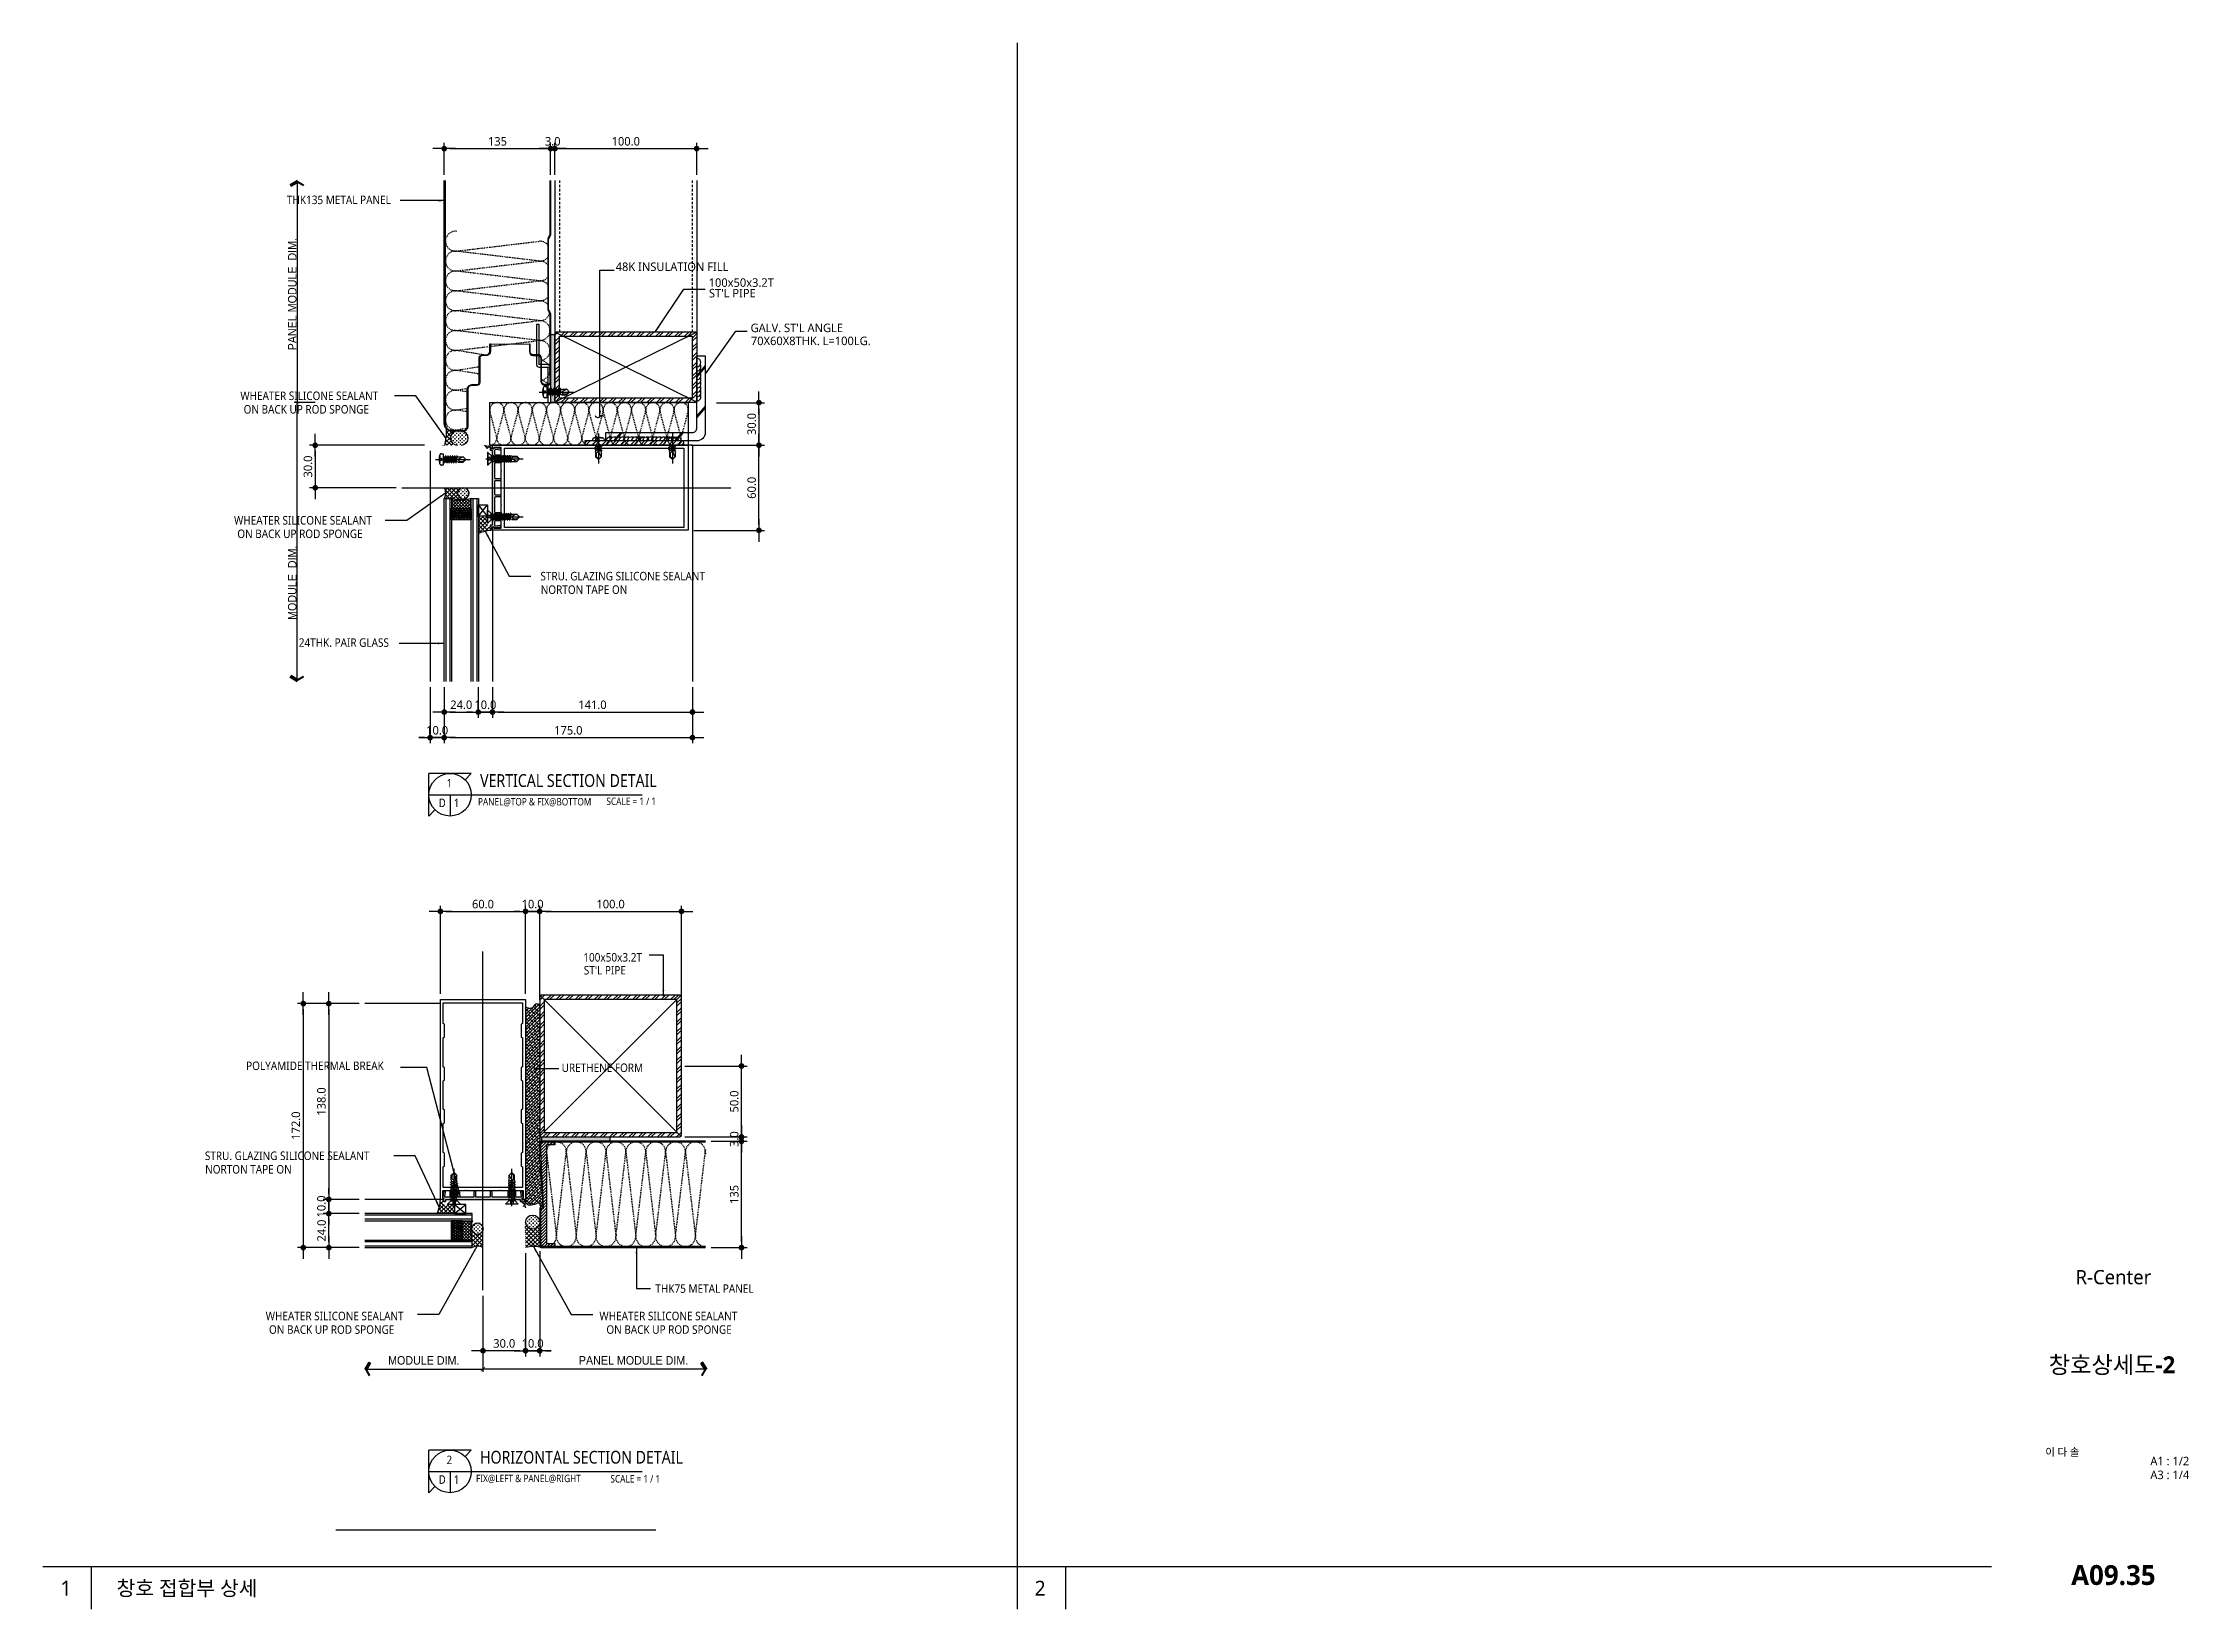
# Model space of a CAD drawing. Extents: x 93 to 3288, y 42 to 1146.
# Drawn here: x 1775 to 3288, y 42 to 1146 of the extents above; entities that cross this region are included whole.
import ezdxf
from ezdxf.enums import TextEntityAlignment as Align

# ---------------------------------------------------------------- set-up
doc = ezdxf.new("R2010")
doc.units = 0
doc.header["$LTSCALE"] = 200
doc.header["$MEASUREMENT"] = 0
doc.header["$PDMODE"] = 3
doc.header["$PDSIZE"] = -1
for name, pattern in [('CEN', [62, 60, -1, 0, -1]), ('CEN-GAUN', [32.2, 30, -1, 0.2, -1]), ('CENTER2', [1.125, 0.75, -0.125, 0.125, -0.125]), ('DASHED', [0.3, 0.17, -0.13]), ('HID', [2.3, 1.5, -0.8]), ('HIDDEN', [0.375, 0.25, -0.125])]:
    doc.linetypes.add(name, pattern=pattern)
doc.layers.get('0').update_dxf_attribs({"linetype": 'CONTINUOUS'})
doc.layers.get('Defpoints').update_dxf_attribs({"color": 137, "linetype": 'CONTINUOUS'})
for name, color, linetype in [('01TEX', 3, 'CONTINUOUS'), ('1CEN', 1, 'CEN'), ('2', 2, 'CONTINUOUS'), ('2_GASKET', 210, 'CONTINUOUS'), ('3', 3, 'CONTINUOUS'), ('A-CEN', 1, 'CONTINUOUS'), ('A-HAT', 1, 'CONTINUOUS'), ('A-INTERIOR', 8, 'CONTINUOUS'), ('A-SEC', 2, 'CONTINUOUS'), ('A-STL', 7, 'CONTINUOUS'), ('A-WIN', 6, 'CONTINUOUS'), ('Backup', 1, 'CONTINUOUS'), ('CEN', 1, 'CEN-GAUN'), ('DIM', 7, 'CONTINUOUS'), ('ELE', 60, 'CONTINUOUS'), ('FORM', 7, 'CONTINUOUS'), ('GASKET', 5, 'CONTINUOUS'), ('Glass', 4, 'CONTINUOUS'), ('HAT', 8, 'CONTINUOUS'), ('hatch', 252, 'CONTINUOUS'), ('MOLD', 41, 'CONTINUOUS'), ('PA', 6, 'CONTINUOUS'), ('PANEL-6', 6, 'CONTINUOUS'), ('PE-P', 4, 'CONTINUOUS'), ('SCREW', 1, 'CONTINUOUS'), ('SEALANT', 1, 'CONTINUOUS'), ('steel', 7, 'CONTINUOUS'), ('TEXT', 3, 'CONTINUOUS'), ('TXT', 3, 'CONTINUOUS'), ('WALL', 2, 'CONTINUOUS'), ('XR-SHEET$0$TITLE', 7, 'CONTINUOUS'), ('XR-SHEET$1$SHT', 5, 'CONTINUOUS'), ('XR-SHEET$1$TEXT', 3, 'CONTINUOUS')]:
    doc.layers.add(name, color=color, linetype=linetype)
doc.layers.add('Ebene 1', color=7, linetype='CONTINUOUS', lineweight=0)
doc.styles.add('FORM1', font='malgun.ttf', dxfattribs={"width": 0.85})
doc.styles.add('GAUN', font='malgun.ttf')
doc.styles.add('XR-SHEET$0$굴림체(옥산)', font='malgun.ttf')
doc.styles.add('맑은고딕', font='malgun.ttf')
doc.styles.add('맑은고딕B', font='malgunbd.ttf')
doc.styles.add('스타일1', font='malgun.ttf')
doc.styles.add('중앙알텍', font='malgun.ttf', dxfattribs={"width": 0.9})
doc.styles.add('창원경상대병원', font='malgun.ttf')
doc.dimstyles.new('DIM1', dxfattribs={"dimtxt": 3, "dimasz": 3, "dimexe": 2, "dimexo": 5, "dimgap": 1, "dimtad": 1, "dimdsep": 46, "dimlunit": 6, "dimtxsty": '창원경상대병원', "dimblk": 'ARCHTICK', "dimcen": -2, "dimclrd": 1, "dimclre": 1, "dimclrt": 3, "dimazin": 0, "dimtfac": 1, "dimtix": 1, "dimtofl": 0, "dimtmove": 2, "dimatfit": 3, "dimfxl": 1, "dimtolj": 1, "dimarcsym": 0})
doc.dimstyles.new('GAUN-4', dxfattribs={"dimscale": 4, "dimtxt": 1.5, "dimasz": 1, "dimexe": 1, "dimexo": 1, "dimgap": 0.5, "dimtad": 1, "dimdec": 1, "dimzin": 1, "dimdsep": 46, "dimlunit": 6, "dimtxsty": '맑은고딕', "dimblk": 'CJDOT', "dimcen": 0.09, "dimdle": 1, "dimclrd": 256, "dimclre": 256, "dimclrt": 3, "dimadec": 0, "dimazin": 0, "dimtfac": 1, "dimtdec": 1, "dimtix": 1, "dimtmove": 2, "dimatfit": 3, "dimfxl": 1, "dimtolj": 1, "dimtzin": 1, "dimarcsym": 0})
pattern_1 = [(135, (-84.18, 8.0413), (-1.122532, -1.122532), []), (225, (-84.18, 8.0413), (1.122532, -1.122532), [])]
pattern_2 = [(90, (-84.18, 8.0413), (-1.5875, -5e-13), []), (150, (-84.18, 8.0413), (-0.79375, -1.374815), []), (210, (-84.18, 8.0413), (0.79375, -1.374815), [])]
pattern_3 = [(225, (1833.3706, -367.0942), (1.4733233, -1.4733233), []), (315, (1833.3706, -367.0942), (1.4733233, 1.4733233), [])]

msp = doc.modelspace()

# ---------------------------------------------------------------- texts
at = {"layer": '01TEX', "style": 'FORM1', "width": 0.85}
for s, height, p in [('VERTICAL SECTION DETAIL', 9, (2083.27, 621.54)), ('PANEL@TOP & FIX@BOTTOM', 5.25, (2081.77, 608.48)), ('SCALE = 1 / 1', 5.25, (2172.36, 608.77)), ('HORIZONTAL SECTION DETAIL', 9, (2083.27, 144.53)), ('FIX@LEFT & PANEL@RIGHT', 5.25, (2080.38, 131.47)), ('SCALE = 1 / 1', 5.25, (2175.18, 131.21))]:
    msp.add_text(s, height=height, dxfattribs=at).set_placement(p)
at = {"layer": '01TEX', "style": 'GAUN'}
for s, p in [('1', (1787.28, 51.46)), ('창호 접합부 상세', (1826.95, 51.46)), ('2', (2474.28, 51.46))]:
    msp.add_text(s, height=10.5, dxfattribs=at).set_placement(p)
at = {"layer": 'FORM', "color": 0, "style": 'FORM1', "width": 0.85}
for s, p in [('1', (2059.71, 621.19)), ('D', (2054.19, 607.28, 0)), ('1', (2064.84, 607.28, 0)), ('D', (2054.16, 130.27, 0)), ('2', (2059.71, 144.17)), ('1', (2064.84, 130.27, 0))]:
    msp.add_text(s, height=6, dxfattribs=at).set_placement(p)
at = {"layer": 'TEXT', "color": 3, "style": '스타일1'}
for s, p in [('48K INSULATION FILL', (2178.89, 985.23, 0)), ("ST'L PIPE", (2244.66, 966.61)), ('100x50x3.2T', (2244.45, 974.08)), ("GALV. ST'L ANGLE", (2274.01, 942.14)), ('70X60X8THK. L=100LG.', (2274.22, 932.98))]:
    msp.add_text(s, height=6, dxfattribs=at).set_placement(p)
at = {"layer": 'TEXT', "style": '스타일1'}
msp.add_text('R-Center', height=10, dxfattribs=at).set_placement((3235, 276), align=Align.MIDDLE_CENTER)
at = {"layer": 'TXT', "style": '중앙알텍', "width": 0.9}
for s, p in [('THK135 METAL PANEL', (1947.07, 1032.4, 0)), ('WHEATER SILICONE SEALANT ', (1914.21, 894.26, 0)), ('ON BACK UP ROD SPONGE', (1916.51, 884.72, 0)), ('WHEATER SILICONE SEALANT ', (1909.76, 806.51, 0)), ('ON BACK UP ROD SPONGE', (1912.06, 796.97, 0)), ('STRU. GLAZING SILICONE SEALANT', (2125.82, 767.13, 0)), ('NORTON TAPE ON', (2126.04, 757.6, 0)), ('24THK. PAIR GLASS', (1955.4, 720.31, 0)), ('100x50x3.2T', (2156.04, 498.43)), ("ST'L PIPE", (2156.42, 489.34)), ('POLYAMIDE THERMAL BREAK', (1918.3, 421.95, 0)), ('URETHENE FORM', (2140.77, 420.58)), ('STRU. GLAZING SILICONE SEALANT', (1889.18, 358.54, 0)), ('NORTON TAPE ON', (1889.4, 349.01, 0)), ('THK75 METAL PANEL', (2206.87, 264.93, 0)), ('WHEATER SILICONE SEALANT ', (1932.11, 245.57, 0)), ('WHEATER SILICONE SEALANT ', (2167.4, 245.57, 0)), ('ON BACK UP ROD SPONGE', (1934.41, 236.03, 0)), ('ON BACK UP ROD SPONGE', (2172.32, 236.03, 0))]:
    msp.add_text(s, height=6, dxfattribs=at).set_placement(p)
at = {"layer": 'TXT', "char_height": 6, "width": 126.133, "attachment_point": 5, "rotation": 90, "style": '중앙알텍'}
for s, insert in [('{\\fArial|b0|i0|c0|p34;PANEL MODULE  \\fArial|b0|i0|c129|p34;DIM.}', (1950.85, 968.91, 0)), ('{\\fArial|b0|i0|c0|p34;MODULE  \\fArial|b0|i0|c129|p34;DIM.}', (1950.85, 765.48, 0))]:
    msp.add_mtext(s, dxfattribs=dict(at, insert=insert))
at = {"layer": 'TXT', "char_height": 6, "width": 98.0257, "attachment_point": 5, "style": '중앙알텍'}
for s, insert in [('{\\fArial|b0|i0|c0|p34;MODULE DIM.}', (2043.56, 217.27, 0)), ('{\\fArial|b0|i0|c0|p34;PANEL MODULE DIM.}', (2191.47, 217.27, 0))]:
    msp.add_mtext(s, dxfattribs=dict(at, insert=insert))

# ---------------------------------------------------------------- blocks, each defined once
blk = doc.blocks.new('CJDOT')
blk.add_line((-2, 0), (2, 0))
at = {"const_width": 0.5}
blk.add_lwpolyline([(-0.25, 0, 1), (0.25, 0, 1)], format="xyb", close=True, dxfattribs=at)
blk = doc.blocks.new('*D135')
at = {"layer": 'Defpoints', "color": 0, "transparency": 16777216}
for p in [(2133, 1071.5), (2058, 1049.1), (2133, 1049.1)]:
    blk.add_point(p, dxfattribs=at)
at = {"layer": 'DIM', "lineweight": -2, "transparency": 16777216}
for p, q in [((2058, 1053.1), (2058, 1075.5)), ((2133, 1053.1), (2133, 1075.5)), ((2062, 1071.5), (2129, 1071.5))]:
    blk.add_line(p, q, dxfattribs=at)
at = {"layer": 'DIM', "lineweight": -2, "transparency": 16777216, "xscale": 4, "yscale": 4, "zscale": 4, "rotation": 180}
blk.add_blockref('CJDOT', (2058, 1071.5), dxfattribs=at)
at = {"layer": 'DIM', "lineweight": -2, "transparency": 16777216, "xscale": 4, "yscale": 4, "zscale": 4}
blk.add_blockref('CJDOT', (2133, 1071.5), dxfattribs=at)
at = {"layer": 'DIM', "color": 3, "transparency": 16777216, "insert": (2095.5, 1076.6), "char_height": 6, "attachment_point": 5, "style": '맑은고딕'}
blk.add_mtext('\\A1;135', dxfattribs=at)
blk = doc.blocks.new('*D136')
at = {"layer": 'Defpoints', "color": 0, "transparency": 16777216}
for p in [(2236, 1071.5), (2136, 1049.1), (2236, 1049.1)]:
    blk.add_point(p, dxfattribs=at)
at = {"layer": 'DIM', "lineweight": -2, "transparency": 16777216}
for p, q in [((2136, 1053.1), (2136, 1075.5)), ((2236, 1053.1), (2236, 1075.5)), ((2140, 1071.5), (2232, 1071.5))]:
    blk.add_line(p, q, dxfattribs=at)
at = {"layer": 'DIM', "lineweight": -2, "transparency": 16777216, "xscale": 4, "yscale": 4, "zscale": 4, "rotation": 180}
blk.add_blockref('CJDOT', (2136, 1071.5), dxfattribs=at)
at = {"layer": 'DIM', "lineweight": -2, "transparency": 16777216, "xscale": 4, "yscale": 4, "zscale": 4}
blk.add_blockref('CJDOT', (2236, 1071.5), dxfattribs=at)
at = {"layer": 'DIM', "color": 3, "transparency": 16777216, "insert": (2186, 1076.6), "char_height": 6, "attachment_point": 5, "style": '맑은고딕'}
blk.add_mtext('\\A1;100.0', dxfattribs=at)
blk = doc.blocks.new('SCRP40-16')
at = {"color": 8, "linetype": 'HIDDEN'}
for p, q in [((-16, 0), (-14.1, 1.9)), ((-14.1, 1.4), (-16, 0)), ((-16, 0), (-14.1, -1.9)), ((-14.1, 1.9), (-14.1, 1.4)), ((-10.5, 1.9), (-14.1, 1.9)), ((-11.8, 1.4), (-14.1, 1.4)), ((-10.5, 1.9), (-9.4, 1.8)), ((-9.4, 1.8), (-10.2, -1.8)), ((-9.1, 2.3), (-9.4, 1.8)), ((-8.6, 1.8), (-9.4, -1.8)), ((-8.9, 2.3), (-8.6, 1.8)), ((-7.8, 1.8), (-8.6, 1.8)), ((-7.8, 1.8), (-8.6, -1.8)), ((-7.5, 2.3), (-7.8, 1.8)), ((-7, 1.8), (-7.8, -1.8)), ((-7.3, 2.3), (-7, 1.8)), ((-6.2, 1.8), (-7, 1.8)), ((-6.2, 1.8), (-7, -1.8)), ((-5.9, 2.3), (-6.2, 1.8)), ((-5.4, 1.8), (-6.2, -1.8)), ((-5.7, 2.3), (-5.4, 1.8)), ((-4.6, 1.8), (-5.4, 1.8)), ((-4.6, 1.8), (-5.4, -1.8)), ((-4.3, 2.3), (-4.6, 1.8)), ((-3.8, 1.8), (-4.6, -1.8)), ((-4.1, 2.3), (-3.8, 1.8)), ((-3, 1.8), (-3.8, -1.8)), ((-3, 1.8), (-3.8, 1.8)), ((-2.7, 2.3), (-3, 1.8)), ((-2.2, 1.8), (-3, -1.8)), ((-2.5, 2.3), (-2.2, 1.8)), ((-1.4, 1.8), (-2.2, -1.8)), ((-1.4, 1.8), (-2.2, 1.8)), ((-1.1, 2.3), (-1.4, 1.8)), ((-0.6, 1.8), (-1.4, -1.8)), ((-0.9, 2.3), (-0.6, 1.8)), ((0, 1.8), (-0.6, 1.8)), ((-14.1, -1.9), (-11.3, -0.5)), ((-11.2, -1.9), (-14.1, -1.9)), ((-10.2, -1.8), (-11.2, -1.9)), ((-9.9, -2.3), (-10.2, -1.8)), ((-9.7, -2.3), (-9.4, -1.8)), ((-8.6, -1.8), (-9.4, -1.8)), ((-8.3, -2.3), (-8.6, -1.8)), ((-8.1, -2.3), (-7.8, -1.8)), ((-7, -1.8), (-7.8, -1.8)), ((-6.7, -2.3), (-7, -1.8)), ((-6.5, -2.3), (-6.2, -1.8)), ((-5.4, -1.8), (-6.2, -1.8)), ((-5.1, -2.3), (-5.4, -1.8)), ((-4.9, -2.3), (-4.6, -1.8)), ((-3.8, -1.8), (-4.6, -1.8)), ((-3.5, -2.3), (-3.8, -1.8)), ((-3.3, -2.3), (-3, -1.8)), ((-2.2, -1.8), (-3, -1.8)), ((-1.9, -2.3), (-2.2, -1.8)), ((-1.7, -2.3), (-1.4, -1.8)), ((0, -1.8), (-1.4, -1.8))]:
    blk.add_line(p, q, dxfattribs=at)
blk.add_lwpolyline([(0, 1.8), (0, 4), (1.1, 4, -0.338208), (2.5, 2.9, -0.133928), (2.5, -2.9, -0.338208), (1.1, -4), (0, -4), (0, -2.2), (0, 2.2)], format="xyb", dxfattribs=at)
blk.add_lwpolyline([(2.5, 2.9), (2.3, 2.6), (2.2, 2.3), (2.2, 2), (2.2, 1.7), (2.3, 1.4), (2.4, 1.1), (2.5, 0.9), (2.5, 0.7), (2.4, 0.6), (2.3, 0.6), (2.1, 0.5), (1.9, 0.6), (1.6, 0.6), (1.4, 0.6), (1.2, 0.6), (1, 0.5), (0.8, 0.4), (0.7, 0.3), (0.6, 0.2), (0.6, 0), (0.6, -0.2), (0.7, -0.3), (0.8, -0.4), (1, -0.5), (1.2, -0.6), (1.4, -0.6), (1.6, -0.6), (1.9, -0.6), (2.1, -0.5), (2.3, -0.6), (2.4, -0.6), (2.5, -0.7), (2.5, -0.9), (2.4, -1.1), (2.3, -1.4), (2.2, -1.7), (2.2, -2), (2.2, -2.3), (2.3, -2.6), (2.5, -2.9)], dxfattribs=at)
for centre, radius, start, end in [((-11.8, 0.4), 1.02, 297.365, 90), ((-9, 2.3), 0.13, 30, 150), ((-7.4, 2.3), 0.13, 30, 150), ((-5.8, 2.3), 0.13, 30, 150), ((-4.2, 2.3), 0.13, 30, 150), ((-2.6, 2.3), 0.13, 30, 150), ((-1, 2.3), 0.13, 30, 150), ((-9.8, -2.3), 0.13, 210, 330), ((-8.2, -2.3), 0.13, 210, 330), ((-6.6, -2.3), 0.13, 210, 330), ((-5, -2.3), 0.13, 210, 330), ((-3.4, -2.3), 0.13, 210, 330), ((-1.8, -2.3), 0.13, 210, 330)]:
    blk.add_arc(centre, radius, start, end, dxfattribs=at)
at = {"layer": '1CEN'}
blk.add_line((5.3, 0), (-19.1, 0), dxfattribs=at)
blk = doc.blocks.new('*D137')
at = {"layer": 'Defpoints', "color": 0, "transparency": 16777216}
for p in [(2133, 1071.5), (2133, 1049.1), (2136, 1049.1)]:
    blk.add_point(p, dxfattribs=at)
at = {"layer": 'DIM', "lineweight": -2, "transparency": 16777216}
for p, q in [((2133, 1053.1), (2133, 1075.5)), ((2136, 1053.1), (2136, 1075.5)), ((2129, 1071.5), (2125, 1071.5)), ((2136, 1071.5), (2133, 1071.5)), ((2140, 1071.5), (2144, 1071.5))]:
    blk.add_line(p, q, dxfattribs=at)
at = {"layer": 'DIM', "lineweight": -2, "transparency": 16777216, "xscale": 4, "yscale": 4, "zscale": 4}
blk.add_blockref('CJDOT', (2133, 1071.5), dxfattribs=at)
at = {"layer": 'DIM', "lineweight": -2, "transparency": 16777216, "xscale": 4, "yscale": 4, "zscale": 4, "rotation": 180}
blk.add_blockref('CJDOT', (2136, 1071.5), dxfattribs=at)
at = {"layer": 'DIM', "color": 3, "transparency": 16777216, "insert": (2134.5, 1076.6), "char_height": 6, "attachment_point": 5, "style": '맑은고딕'}
blk.add_mtext('\\A1;3.0', dxfattribs=at)
blk = doc.blocks.new('W30')
at = {"layer": 'A-HAT', "color": 8}
for centre, end in [((3, 0), 180), ((6, 0), 120), ((9, 0), 120), ((12, 0), 120), ((15, 0), 120), ((18, 0), 120), ((21, 0), 120), ((24, 0), 120), ((27, 0), 120)]:
    blk.add_arc(centre, 3, 0, end, dxfattribs=at)
blk = doc.blocks.new('sc-20')
at = {"color": 8, "linetype": 'DASHED'}
blk.add_lwpolyline([(6101.8, 3279.9), (6102, 3279.7), (6102.1, 3279.4), (6102.1, 3279.1), (6102.1, 3278.7), (6102, 3278.4), (6101.9, 3278.2), (6101.8, 3277.9), (6101.8, 3277.8), (6101.9, 3277.7), (6102, 3277.6), (6102.2, 3277.6), (6102.4, 3277.6), (6102.7, 3277.6), (6102.9, 3277.6), (6103.1, 3277.6), (6103.3, 3277.6), (6103.5, 3277.5), (6103.6, 3277.3), (6103.7, 3277.2), (6103.7, 3277), (6103.7, 3276.9), (6103.6, 3276.7), (6103.5, 3276.6), (6103.3, 3276.5), (6103.1, 3276.5), (6102.9, 3276.4), (6102.7, 3276.5), (6102.4, 3276.5), (6102.2, 3276.5), (6102, 3276.5), (6101.9, 3276.4), (6101.8, 3276.3), (6101.8, 3276.1), (6101.9, 3275.9), (6102, 3275.6), (6102.1, 3275.3), (6102.1, 3275), (6102.1, 3274.7), (6102, 3274.4), (6101.8, 3274.1)], dxfattribs=at)
at = {"color": 8, "ltscale": 0.5}
blk.add_arc((6103.8, 3280.3), 0.5, 0, 90, dxfattribs=at)
at = {"layer": 'CEN', "color": 8}
blk.add_line((6099, 3277), (6120.3, 3277), dxfattribs=at)
at = {"layer": 'SCREW', "color": 8}
for p, q in [((6107.3, 3279.2), (6107.5, 3278.8)), ((6107.3, 3276), (6107.5, 3275.2)), ((6107.3, 3275.2), (6107.5, 3275.2)), ((6107.5, 3278.8), (6108.3, 3278.8)), ((6107.5, 3278.8), (6108.3, 3275.2)), ((6107.8, 3274.7), (6107.5, 3275.2)), ((6108, 3274.7), (6108.3, 3275.2)), ((6108.6, 3279.4), (6108.3, 3278.8)), ((6108.3, 3278.8), (6109.1, 3275.2)), ((6108.3, 3275.2), (6109.1, 3275.2)), ((6108.8, 3279.4), (6109.1, 3278.8)), ((6109.1, 3278.8), (6109.9, 3278.8)), ((6109.1, 3278.8), (6109.9, 3275.2)), ((6109.4, 3274.7), (6109.1, 3275.2)), ((6109.6, 3274.7), (6109.9, 3275.2)), ((6110.2, 3279.4), (6109.9, 3278.8)), ((6109.9, 3278.8), (6110.7, 3275.2)), ((6109.9, 3275.2), (6110.7, 3275.2)), ((6110.4, 3279.4), (6110.7, 3278.8)), ((6111.8, 3279), (6110.7, 3278.8)), ((6110.7, 3278.8), (6111.5, 3275.2)), ((6111, 3274.7), (6110.7, 3275.2)), ((6111.2, 3274.7), (6111.5, 3275.2)), ((6111.5, 3275.2), (6112.5, 3275.1)), ((6111.8, 3279), (6115.4, 3279)), ((6112.5, 3275.1), (6115.4, 3275.1)), ((6115.4, 3275.1), (6112.6, 3276.5)), ((6113, 3278.5), (6115.4, 3278.5)), ((6117.3, 3277), (6115.4, 3279)), ((6115.4, 3279), (6115.4, 3278.5)), ((6115.4, 3278.5), (6117.3, 3277)), ((6117.3, 3277), (6115.4, 3275.1))]:
    blk.add_line(p, q, dxfattribs=at)
at = {"layer": 'SCREW', "color": 8, "elevation": 0}
blk.add_lwpolyline([(6104.3, 3278.8), (6104.3, 3281), (6103.2, 3281, 0.338208), (6101.8, 3279.9, 0.133928), (6101.8, 3274.1, 0.338208), (6103.2, 3273), (6104.3, 3273), (6104.3, 3274.8), (6104.3, 3279.3)], format="xyb", dxfattribs=at)
at = {"layer": 'SCREW', "color": 8}
for centre, radius, start, end in [((6107.9, 3274.8), 0.13, 210, 330), ((6108.7, 3279.3), 0.13, 30, 150), ((6109.5, 3274.8), 0.13, 210, 330), ((6110.3, 3279.3), 0.13, 30, 150), ((6111.1, 3274.8), 0.13, 210, 330), ((6113, 3277.4), 1.02, 90, 242.635)]:
    blk.add_arc(centre, radius, start, end, dxfattribs=at)
blk = doc.blocks.new('_ArchTick')
at = {"color": 0, "linetype": 'ByBlock', "const_width": 0.15}
blk.add_lwpolyline([(-0.5, -0.5), (0.5, 0.5)], dxfattribs=at)
blk = doc.blocks.new('*D138')
at = {"layer": 'Defpoints', "color": 0, "transparency": 16777216}
for p in [(2048, 862.4), (1967, 832.4), (2028, 832.4)]:
    blk.add_point(p, dxfattribs=at)
at = {"layer": 'DIM', "lineweight": -2, "transparency": 16777216}
for p, q in [((2044, 862.4), (1963, 862.4)), ((1967, 858.4), (1967, 836.4)), ((2024, 832.4), (1963, 832.4))]:
    blk.add_line(p, q, dxfattribs=at)
at = {"layer": 'DIM', "lineweight": -2, "transparency": 16777216, "xscale": 4, "yscale": 4, "zscale": 4}
for p, rotation in [((1967, 862.4), 90), ((1967, 832.4), 270)]:
    blk.add_blockref('CJDOT', p, dxfattribs=dict(at, rotation=rotation))
at = {"layer": 'DIM', "color": 3, "transparency": 16777216, "insert": (1961.9, 847.4), "char_height": 6, "attachment_point": 5, "rotation": 90, "style": '맑은고딕'}
blk.add_mtext('\\A1;30.0', dxfattribs=at)
blk = doc.blocks.new('*D139')
at = {"layer": 'Defpoints', "color": 0, "transparency": 16777216}
for p in [(2058, 695.9), (2233, 695.9), (2233, 656.3)]:
    blk.add_point(p, dxfattribs=at)
at = {"layer": 'DIM', "lineweight": -2, "transparency": 16777216}
for p, q in [((2058, 691.9), (2058, 652.3)), ((2233, 691.9), (2233, 652.3)), ((2062, 656.3), (2229, 656.3))]:
    blk.add_line(p, q, dxfattribs=at)
at = {"layer": 'DIM', "lineweight": -2, "transparency": 16777216, "xscale": 4, "yscale": 4, "zscale": 4, "rotation": 180}
blk.add_blockref('CJDOT', (2058, 656.3), dxfattribs=at)
at = {"layer": 'DIM', "lineweight": -2, "transparency": 16777216, "xscale": 4, "yscale": 4, "zscale": 4}
blk.add_blockref('CJDOT', (2233, 656.3), dxfattribs=at)
at = {"layer": 'DIM', "color": 3, "transparency": 16777216, "insert": (2145.5, 661.4), "char_height": 6, "attachment_point": 5, "style": '맑은고딕'}
blk.add_mtext('\\A1;175.0', dxfattribs=at)
blk = doc.blocks.new('*D140')
at = {"layer": 'Defpoints', "color": 0, "transparency": 16777216}
for p in [(2058, 695.9), (2082, 695.9), (2082, 674.3)]:
    blk.add_point(p, dxfattribs=at)
at = {"layer": 'DIM', "lineweight": -2, "transparency": 16777216}
for p, q in [((2058, 691.9), (2058, 670.3)), ((2082, 691.9), (2082, 670.3)), ((2062, 674.3), (2078, 674.3))]:
    blk.add_line(p, q, dxfattribs=at)
at = {"layer": 'DIM', "lineweight": -2, "transparency": 16777216, "xscale": 4, "yscale": 4, "zscale": 4, "rotation": 180}
blk.add_blockref('CJDOT', (2058, 674.3), dxfattribs=at)
at = {"layer": 'DIM', "lineweight": -2, "transparency": 16777216, "xscale": 4, "yscale": 4, "zscale": 4}
blk.add_blockref('CJDOT', (2082, 674.3), dxfattribs=at)
at = {"layer": 'DIM', "color": 3, "transparency": 16777216, "insert": (2070, 679.4), "char_height": 6, "attachment_point": 5, "style": '맑은고딕'}
blk.add_mtext('\\A1;24.0', dxfattribs=at)
blk = doc.blocks.new('*D141')
at = {"layer": 'Defpoints', "color": 0, "transparency": 16777216}
for p in [(2082, 695.9), (2092, 695.9), (2092, 674.3)]:
    blk.add_point(p, dxfattribs=at)
at = {"layer": 'DIM', "lineweight": -2, "transparency": 16777216}
for p, q in [((2082, 691.9), (2082, 670.3)), ((2092, 691.9), (2092, 670.3)), ((2078, 674.3), (2074, 674.3)), ((2082, 674.3), (2092, 674.3)), ((2096, 674.3), (2100, 674.3))]:
    blk.add_line(p, q, dxfattribs=at)
at = {"layer": 'DIM', "lineweight": -2, "transparency": 16777216, "xscale": 4, "yscale": 4, "zscale": 4}
blk.add_blockref('CJDOT', (2082, 674.3), dxfattribs=at)
at = {"layer": 'DIM', "lineweight": -2, "transparency": 16777216, "xscale": 4, "yscale": 4, "zscale": 4, "rotation": 180}
blk.add_blockref('CJDOT', (2092, 674.3), dxfattribs=at)
at = {"layer": 'DIM', "color": 3, "transparency": 16777216, "insert": (2087, 679.4), "char_height": 6, "attachment_point": 5, "style": '맑은고딕'}
blk.add_mtext('\\A1;10.0', dxfattribs=at)
blk = doc.blocks.new('*D142')
at = {"layer": 'Defpoints', "color": 0, "transparency": 16777216}
for p in [(2092, 695.9), (2233, 695.9), (2233, 674.3)]:
    blk.add_point(p, dxfattribs=at)
at = {"layer": 'DIM', "lineweight": -2, "transparency": 16777216}
for p, q in [((2092, 691.9), (2092, 670.3)), ((2233, 691.9), (2233, 670.3)), ((2096, 674.3), (2229, 674.3))]:
    blk.add_line(p, q, dxfattribs=at)
at = {"layer": 'DIM', "lineweight": -2, "transparency": 16777216, "xscale": 4, "yscale": 4, "zscale": 4, "rotation": 180}
blk.add_blockref('CJDOT', (2092, 674.3), dxfattribs=at)
at = {"layer": 'DIM', "lineweight": -2, "transparency": 16777216, "xscale": 4, "yscale": 4, "zscale": 4}
blk.add_blockref('CJDOT', (2233, 674.3), dxfattribs=at)
at = {"layer": 'DIM', "color": 3, "transparency": 16777216, "insert": (2162.5, 679.4), "char_height": 6, "attachment_point": 5, "style": '맑은고딕'}
blk.add_mtext('\\A1;141.0', dxfattribs=at)
blk = doc.blocks.new('*D143')
at = {"layer": 'Defpoints', "color": 0, "transparency": 16777216}
for p in [(2125.3, 298.3), (2115.3, 225.4), (2115.3, 224.1)]:
    blk.add_point(p, dxfattribs=at)
at = {"layer": 'DIM', "lineweight": -2, "transparency": 16777216}
for p, q in [((2125.3, 294.3), (2125.3, 220.1)), ((2111.3, 224.1), (2107.3, 224.1)), ((2125.3, 224.1), (2115.3, 224.1)), ((2115.3, 221.4), (2115.3, 220.1)), ((2129.3, 224.1), (2133.3, 224.1))]:
    blk.add_line(p, q, dxfattribs=at)
at = {"layer": 'DIM', "lineweight": -2, "transparency": 16777216, "xscale": 4, "yscale": 4, "zscale": 4}
blk.add_blockref('CJDOT', (2115.3, 224.1), dxfattribs=at)
at = {"layer": 'DIM', "lineweight": -2, "transparency": 16777216, "xscale": 4, "yscale": 4, "zscale": 4, "rotation": 180}
blk.add_blockref('CJDOT', (2125.3, 224.1), dxfattribs=at)
at = {"layer": 'DIM', "color": 3, "transparency": 16777216, "insert": (2120.3, 229.2), "char_height": 6, "attachment_point": 5, "style": '맑은고딕'}
blk.add_mtext('\\A1;10.0', dxfattribs=at)
blk = doc.blocks.new('*D144')
at = {"layer": 'Defpoints', "color": 0, "transparency": 16777216}
for p in [(2115.3, 296.8), (2085.3, 266.8), (2085.3, 224.1)]:
    blk.add_point(p, dxfattribs=at)
at = {"layer": 'DIM', "lineweight": -2, "transparency": 16777216}
for p, q in [((2115.3, 292.8), (2115.3, 220.1)), ((2085.3, 262.8), (2085.3, 220.1)), ((2111.3, 224.1), (2089.3, 224.1))]:
    blk.add_line(p, q, dxfattribs=at)
at = {"layer": 'DIM', "lineweight": -2, "transparency": 16777216, "xscale": 4, "yscale": 4, "zscale": 4, "rotation": 180}
blk.add_blockref('CJDOT', (2085.3, 224.1), dxfattribs=at)
at = {"layer": 'DIM', "lineweight": -2, "transparency": 16777216, "xscale": 4, "yscale": 4, "zscale": 4}
blk.add_blockref('CJDOT', (2115.3, 224.1), dxfattribs=at)
at = {"layer": 'DIM', "color": 3, "transparency": 16777216, "insert": (2100.3, 229.2), "char_height": 6, "attachment_point": 5, "style": '맑은고딕'}
blk.add_mtext('\\A1;30.0', dxfattribs=at)
blk = doc.blocks.new('*D145')
at = {"layer": 'Defpoints', "color": 0, "transparency": 16777216}
for p in [(2115.3, 533.8), (2055.3, 471.8), (2115.3, 471.8)]:
    blk.add_point(p, dxfattribs=at)
at = {"layer": 'DIM', "lineweight": -2, "transparency": 16777216}
for p, q in [((2055.3, 475.8), (2055.3, 537.8)), ((2059.3, 533.8), (2111.3, 533.8)), ((2115.3, 475.8), (2115.3, 537.8))]:
    blk.add_line(p, q, dxfattribs=at)
at = {"layer": 'DIM', "lineweight": -2, "transparency": 16777216, "xscale": 4, "yscale": 4, "zscale": 4, "rotation": 180}
blk.add_blockref('CJDOT', (2055.3, 533.8), dxfattribs=at)
at = {"layer": 'DIM', "lineweight": -2, "transparency": 16777216, "xscale": 4, "yscale": 4, "zscale": 4}
blk.add_blockref('CJDOT', (2115.3, 533.8), dxfattribs=at)
at = {"layer": 'DIM', "color": 3, "transparency": 16777216, "insert": (2085.3, 538.9), "char_height": 6, "attachment_point": 5, "style": '맑은고딕'}
blk.add_mtext('\\A1;60.0', dxfattribs=at)
blk = doc.blocks.new('*D146')
at = {"layer": 'Defpoints', "color": 0, "transparency": 16777216}
for p in [(2125.3, 533.8), (2115.3, 471.8), (2125.3, 467.5)]:
    blk.add_point(p, dxfattribs=at)
at = {"layer": 'DIM', "lineweight": -2, "transparency": 16777216}
for p, q in [((2111.3, 533.8), (2107.3, 533.8)), ((2115.3, 475.8), (2115.3, 537.8)), ((2115.3, 533.8), (2125.3, 533.8)), ((2125.3, 471.5), (2125.3, 537.8)), ((2129.3, 533.8), (2133.3, 533.8))]:
    blk.add_line(p, q, dxfattribs=at)
at = {"layer": 'DIM', "lineweight": -2, "transparency": 16777216, "xscale": 4, "yscale": 4, "zscale": 4}
blk.add_blockref('CJDOT', (2115.3, 533.8), dxfattribs=at)
at = {"layer": 'DIM', "lineweight": -2, "transparency": 16777216, "xscale": 4, "yscale": 4, "zscale": 4, "rotation": 180}
blk.add_blockref('CJDOT', (2125.3, 533.8), dxfattribs=at)
at = {"layer": 'DIM', "color": 3, "transparency": 16777216, "insert": (2120.3, 538.9), "char_height": 6, "attachment_point": 5, "style": '맑은고딕'}
blk.add_mtext('\\A1;10.0', dxfattribs=at)
blk = doc.blocks.new('*D147')
at = {"layer": 'Defpoints', "color": 0, "transparency": 16777216}
for p in [(2225.3, 533.8), (2125.3, 467.5), (2225.3, 468.2)]:
    blk.add_point(p, dxfattribs=at)
at = {"layer": 'DIM', "lineweight": -2, "transparency": 16777216}
for p, q in [((2125.3, 471.5), (2125.3, 537.8)), ((2129.3, 533.8), (2221.3, 533.8)), ((2225.3, 472.2), (2225.3, 537.8))]:
    blk.add_line(p, q, dxfattribs=at)
at = {"layer": 'DIM', "lineweight": -2, "transparency": 16777216, "xscale": 4, "yscale": 4, "zscale": 4, "rotation": 180}
blk.add_blockref('CJDOT', (2125.3, 533.8), dxfattribs=at)
at = {"layer": 'DIM', "lineweight": -2, "transparency": 16777216, "xscale": 4, "yscale": 4, "zscale": 4}
blk.add_blockref('CJDOT', (2225.3, 533.8), dxfattribs=at)
at = {"layer": 'DIM', "color": 3, "transparency": 16777216, "insert": (2175.3, 538.9), "char_height": 6, "attachment_point": 5, "style": '맑은고딕'}
blk.add_mtext('\\A1;100.0', dxfattribs=at)
blk = doc.blocks.new('*D148')
at = {"layer": 'Defpoints', "color": 0, "transparency": 16777216}
for p in [(2001.9, 468.8), (1958.6, 296.8), (2002.1, 296.8)]:
    blk.add_point(p, dxfattribs=at)
at = {"layer": 'DIM', "lineweight": -2, "transparency": 16777216}
for p, q in [((1997.9, 468.8), (1954.6, 468.8)), ((1958.6, 464.8), (1958.6, 300.8)), ((1998.1, 296.8), (1954.6, 296.8))]:
    blk.add_line(p, q, dxfattribs=at)
at = {"layer": 'DIM', "lineweight": -2, "transparency": 16777216, "xscale": 4, "yscale": 4, "zscale": 4}
for p, rotation in [((1958.6, 468.8), 90), ((1958.6, 296.8), 270)]:
    blk.add_blockref('CJDOT', p, dxfattribs=dict(at, rotation=rotation))
at = {"layer": 'DIM', "color": 3, "transparency": 16777216, "insert": (1953.4, 382.8), "char_height": 6, "attachment_point": 5, "rotation": 90, "style": '맑은고딕'}
blk.add_mtext('\\A1;172.0', dxfattribs=at)
blk = doc.blocks.new('*D149')
at = {"layer": 'Defpoints', "color": 0, "transparency": 16777216}
for p in [(1976.6, 320.8), (2001.9, 320.8), (2002.1, 296.8)]:
    blk.add_point(p, dxfattribs=at)
at = {"layer": 'DIM', "lineweight": -2, "transparency": 16777216}
for p, q in [((1997.9, 320.8), (1972.6, 320.8)), ((1976.6, 300.8), (1976.6, 316.8)), ((1998.1, 296.8), (1972.6, 296.8))]:
    blk.add_line(p, q, dxfattribs=at)
at = {"layer": 'DIM', "lineweight": -2, "transparency": 16777216, "xscale": 4, "yscale": 4, "zscale": 4}
for p, rotation in [((1976.6, 320.8), 90), ((1976.6, 296.8), 270)]:
    blk.add_blockref('CJDOT', p, dxfattribs=dict(at, rotation=rotation))
at = {"layer": 'DIM', "color": 3, "transparency": 16777216, "insert": (1971.5, 308.8), "char_height": 6, "attachment_point": 5, "rotation": 90, "style": '맑은고딕'}
blk.add_mtext('\\A1;24.0', dxfattribs=at)
blk = doc.blocks.new('*D150')
at = {"layer": 'Defpoints', "color": 0, "transparency": 16777216}
for p in [(1976.6, 330.8), (2001.9, 320.8), (2002.1, 330.8)]:
    blk.add_point(p, dxfattribs=at)
at = {"layer": 'DIM', "lineweight": -2, "transparency": 16777216}
for p, q in [((1976.6, 334.8), (1976.6, 338.8)), ((1998.1, 330.8), (1972.6, 330.8)), ((1997.9, 320.8), (1972.6, 320.8)), ((1976.6, 320.8), (1976.6, 330.8)), ((1976.6, 316.8), (1976.6, 312.8))]:
    blk.add_line(p, q, dxfattribs=at)
at = {"layer": 'DIM', "lineweight": -2, "transparency": 16777216, "xscale": 4, "yscale": 4, "zscale": 4}
for p, rotation in [((1976.6, 330.8), 270), ((1976.6, 320.8), 90)]:
    blk.add_blockref('CJDOT', p, dxfattribs=dict(at, rotation=rotation))
at = {"layer": 'DIM', "color": 3, "transparency": 16777216, "insert": (1971.4, 325.8), "char_height": 6, "attachment_point": 5, "rotation": 90, "style": '맑은고딕'}
blk.add_mtext('\\A1;10.0', dxfattribs=at)
blk = doc.blocks.new('*D151')
at = {"layer": 'Defpoints', "color": 0, "transparency": 16777216}
for p in [(2242.2, 371.8), (2267.6, 371.8), (2242.2, 296.8)]:
    blk.add_point(p, dxfattribs=at)
at = {"layer": 'DIM', "lineweight": -2, "transparency": 16777216}
for p, q in [((2246.2, 371.8), (2271.6, 371.8)), ((2267.6, 300.8), (2267.6, 367.8)), ((2246.2, 296.8), (2271.6, 296.8))]:
    blk.add_line(p, q, dxfattribs=at)
at = {"layer": 'DIM', "lineweight": -2, "transparency": 16777216, "xscale": 4, "yscale": 4, "zscale": 4}
for p, rotation in [((2267.6, 371.8), 90), ((2267.6, 296.8), 270)]:
    blk.add_blockref('CJDOT', p, dxfattribs=dict(at, rotation=rotation))
at = {"layer": 'DIM', "color": 3, "transparency": 16777216, "insert": (2262.5, 334.3), "char_height": 6, "attachment_point": 5, "rotation": 90, "style": '맑은고딕'}
blk.add_mtext('\\A1;135', dxfattribs=at)
blk = doc.blocks.new('*D152')
at = {"layer": 'Defpoints', "color": 0, "transparency": 16777216}
for p in [(2223.7, 374.8), (2242.2, 371.8), (2267.6, 374.8)]:
    blk.add_point(p, dxfattribs=at)
at = {"layer": 'DIM', "lineweight": -2, "transparency": 16777216}
for p, q in [((2267.6, 378.8), (2267.6, 382.8)), ((2227.7, 374.8), (2271.6, 374.8)), ((2246.2, 371.8), (2271.6, 371.8)), ((2267.6, 371.8), (2267.6, 374.8)), ((2267.6, 367.8), (2267.6, 363.8))]:
    blk.add_line(p, q, dxfattribs=at)
at = {"layer": 'DIM', "lineweight": -2, "transparency": 16777216, "xscale": 4, "yscale": 4, "zscale": 4}
for p, rotation in [((2267.6, 374.8), 270), ((2267.6, 371.8), 90)]:
    blk.add_blockref('CJDOT', p, dxfattribs=dict(at, rotation=rotation))
at = {"layer": 'DIM', "color": 3, "transparency": 16777216, "insert": (2262.5, 373.3), "char_height": 6, "attachment_point": 5, "rotation": 90, "style": '맑은고딕'}
blk.add_mtext('\\A1;3.0', dxfattribs=at)
blk = doc.blocks.new('*D153')
at = {"layer": 'Defpoints', "color": 0, "transparency": 16777216}
for p in [(2223.7, 424.8), (2267.6, 424.8), (2223.7, 374.8)]:
    blk.add_point(p, dxfattribs=at)
at = {"layer": 'DIM', "lineweight": -2, "transparency": 16777216}
for p, q in [((2227.7, 424.8), (2271.6, 424.8)), ((2267.6, 378.8), (2267.6, 420.8)), ((2227.7, 374.8), (2271.6, 374.8))]:
    blk.add_line(p, q, dxfattribs=at)
at = {"layer": 'DIM', "lineweight": -2, "transparency": 16777216, "xscale": 4, "yscale": 4, "zscale": 4}
for p, rotation in [((2267.6, 424.8), 90), ((2267.6, 374.8), 270)]:
    blk.add_blockref('CJDOT', p, dxfattribs=dict(at, rotation=rotation))
at = {"layer": 'DIM', "color": 3, "transparency": 16777216, "insert": (2262.5, 399.8), "char_height": 6, "attachment_point": 5, "rotation": 90, "style": '맑은고딕'}
blk.add_mtext('\\A1;50.0', dxfattribs=at)
blk = doc.blocks.new('*D154')
at = {"layer": 'Defpoints', "color": 0, "transparency": 16777216}
for p in [(2230, 862.4), (2279.9, 862.4), (2230, 802.4)]:
    blk.add_point(p, dxfattribs=at)
at = {"layer": 'DIM', "lineweight": -2, "transparency": 16777216}
for p, q in [((2234, 862.4), (2283.9, 862.4)), ((2279.9, 806.4), (2279.9, 858.4)), ((2234, 802.4), (2283.9, 802.4))]:
    blk.add_line(p, q, dxfattribs=at)
at = {"layer": 'DIM', "lineweight": -2, "transparency": 16777216, "xscale": 4, "yscale": 4, "zscale": 4}
for p, rotation in [((2279.9, 862.4), 90), ((2279.9, 802.4), 270)]:
    blk.add_blockref('CJDOT', p, dxfattribs=dict(at, rotation=rotation))
at = {"layer": 'DIM', "color": 3, "transparency": 16777216, "insert": (2274.8, 832.4), "char_height": 6, "attachment_point": 5, "rotation": 90, "style": '맑은고딕'}
blk.add_mtext('\\A1;60.0', dxfattribs=at)
blk = doc.blocks.new('*D155')
at = {"layer": 'Defpoints', "color": 0, "transparency": 16777216}
for p in [(2245.9, 892.4), (2230, 862.4), (2279.9, 862.4)]:
    blk.add_point(p, dxfattribs=at)
at = {"layer": 'DIM', "lineweight": -2, "transparency": 16777216}
for p, q in [((2249.9, 892.4), (2283.9, 892.4)), ((2279.9, 888.4), (2279.9, 866.4)), ((2234, 862.4), (2283.9, 862.4))]:
    blk.add_line(p, q, dxfattribs=at)
at = {"layer": 'DIM', "lineweight": -2, "transparency": 16777216, "xscale": 4, "yscale": 4, "zscale": 4}
for p, rotation in [((2279.9, 892.4), 90), ((2279.9, 862.4), 270)]:
    blk.add_blockref('CJDOT', p, dxfattribs=dict(at, rotation=rotation))
at = {"layer": 'DIM', "color": 3, "transparency": 16777216, "insert": (2274.8, 877.4), "char_height": 6, "attachment_point": 5, "rotation": 90, "style": '맑은고딕'}
blk.add_mtext('\\A1;30.0', dxfattribs=at)
blk = doc.blocks.new('*D156')
at = {"layer": 'Defpoints', "color": 0, "transparency": 16777216}
for p in [(2048, 695.9), (2058, 695.9), (2048, 656.3)]:
    blk.add_point(p, dxfattribs=at)
at = {"layer": 'DIM', "lineweight": -2, "transparency": 16777216}
for p, q in [((2048, 691.9), (2048, 652.3)), ((2058, 691.9), (2058, 652.3)), ((2044, 656.3), (2040, 656.3)), ((2058, 656.3), (2048, 656.3)), ((2062, 656.3), (2066, 656.3))]:
    blk.add_line(p, q, dxfattribs=at)
at = {"layer": 'DIM', "lineweight": -2, "transparency": 16777216, "xscale": 4, "yscale": 4, "zscale": 4}
blk.add_blockref('CJDOT', (2048, 656.3), dxfattribs=at)
at = {"layer": 'DIM', "lineweight": -2, "transparency": 16777216, "xscale": 4, "yscale": 4, "zscale": 4, "rotation": 180}
blk.add_blockref('CJDOT', (2058, 656.3), dxfattribs=at)
at = {"layer": 'DIM', "color": 3, "transparency": 16777216, "insert": (2053, 661.4), "char_height": 6, "attachment_point": 5, "style": '맑은고딕'}
blk.add_mtext('\\A1;10.0', dxfattribs=at)
blk = doc.blocks.new('*D157')
at = {"layer": 'Defpoints', "color": 0, "transparency": 16777216}
for p in [(2001.9, 468.8), (1976.6, 330.8), (2002.1, 330.8)]:
    blk.add_point(p, dxfattribs=at)
at = {"layer": 'DIM', "lineweight": -2, "transparency": 16777216}
for p, q in [((1997.9, 468.8), (1972.6, 468.8)), ((1976.6, 464.8), (1976.6, 334.8)), ((1998.1, 330.8), (1972.6, 330.8))]:
    blk.add_line(p, q, dxfattribs=at)
at = {"layer": 'DIM', "lineweight": -2, "transparency": 16777216, "xscale": 4, "yscale": 4, "zscale": 4}
for p, rotation in [((1976.6, 468.8), 90), ((1976.6, 330.8), 270)]:
    blk.add_blockref('CJDOT', p, dxfattribs=dict(at, rotation=rotation))
at = {"layer": 'DIM', "color": 3, "transparency": 16777216, "insert": (1971.4, 399.8), "char_height": 6, "attachment_point": 5, "rotation": 90, "style": '맑은고딕'}
blk.add_mtext('\\A1;138.0', dxfattribs=at)
blk = doc.blocks.new('*U92')
at = {"layer": 'Glass', "linetype": 'HID', "ltscale": 10}
h = blk.add_hatch(dxfattribs=at)
h.set_pattern_fill('NET3', color=8, scale=0.5, angle=90)
h.set_pattern_definition(pattern_2)
h.paths.add_polyline_path([(-6, 19), (-14, 19), (-14, 5), (-6, 5)])
at = {"layer": 'SEALANT', "ltscale": 0.01}
h = blk.add_hatch(dxfattribs=at)
h.set_pattern_fill('ANSI37', color=256, scale=0.5, angle=90)
h.set_pattern_definition(pattern_1)
h.paths.add_polyline_path([(1, 19), (-6, 19), (-6, 5), (1, 5, -0.15973)])
at = {"layer": 'Glass', "color": 8, "linetype": 'HID', "ltscale": 10}
for p, q in [((1, 23), (-128, 23)), ((1, 20), (-128, 20)), ((1, 4), (-128, 4)), ((1, 1), (-128, 1))]:
    blk.add_line(p, q, dxfattribs=at)
at = {"layer": 'Glass'}
for points in [[(-128, 19), (1, 19), (1, 24), (-128, 24)], [(-128, 0), (1, 0), (1, 5), (-128, 5)]]:
    blk.add_lwpolyline(points, dxfattribs=at)
at = {"layer": 'Glass', "color": 8, "linetype": 'HID', "ltscale": 10}
blk.add_lwpolyline([(-14, 19), (-14, 5), (-6, 5), (-6, 19)], close=True, dxfattribs=at)
at = {"layer": 'SEALANT', "ltscale": 0.01}
blk.add_arc((22.4, 12), 22.5, 161.8496, 198.1504, dxfattribs=at)
blk = doc.blocks.new('A$C592F12D3')
at = {"color": 8}
for p, q in [((0, 25.1), (9, 25.1)), ((0, 24.9), (0, 25.1)), ((9, 24.9), (9, 25.1))]:
    blk.add_line(p, q, dxfattribs=at)
at = {"color": 8, "linetype": 'Continuous'}
for p, q in [((0, 24.9), (9, 24.9)), ((0, 24.9), (2.2, 22.6)), ((2.2, 22.6), (6.7, 22.6)), ((2.2, 20.9), (2.7, 21.2)), ((2.2, 20.7), (2.7, 20.3)), ((2.2, 19.3), (2.7, 19.6)), ((2.2, 19.1), (2.7, 18.7)), ((2.2, 17.7), (2.7, 18)), ((2.2, 17.5), (2.7, 17.1)), ((2.2, 16.1), (2.7, 16.4)), ((2.2, 15.9), (2.7, 15.5)), ((2.7, 22.6), (2.7, 21.2)), ((2.7, 21.2), (6.3, 20.4)), ((2.7, 20.3), (6.3, 19.5)), ((2.7, 20.3), (2.7, 19.6)), ((2.7, 19.6), (6.3, 18.8)), ((2.7, 18.7), (6.3, 17.9)), ((2.7, 18.7), (2.7, 18)), ((2.7, 18), (6.3, 17.2)), ((2.7, 17.1), (6.3, 16.3)), ((2.7, 17.1), (2.7, 16.4)), ((2.7, 16.4), (6.3, 15.6)), ((2.7, 15.5), (6.3, 14.7)), ((2.7, 15.5), (2.7, 14.8)), ((6.3, 22.6), (6.3, 20.4)), ((6.8, 20.1), (6.3, 20.4)), ((6.8, 19.9), (6.3, 19.5)), ((6.3, 19.5), (6.3, 18.8)), ((6.8, 18.5), (6.3, 18.8)), ((6.8, 18.3), (6.3, 17.9)), ((6.3, 17.9), (6.3, 17.2)), ((6.8, 16.9), (6.3, 17.2)), ((6.8, 16.7), (6.3, 16.3)), ((6.3, 16.3), (6.3, 15.6)), ((6.8, 15.3), (6.3, 15.6)), ((9, 24.9), (6.7, 22.6)), ((2.2, 14.5), (2.7, 14.8)), ((2.2, 14.3), (2.7, 13.9)), ((2.2, 12.9), (2.7, 13.2)), ((2.2, 12.7), (2.7, 12.3)), ((2.2, 11.3), (2.7, 11.6)), ((2.2, 11.1), (2.7, 10.7)), ((2.2, 9.7), (2.7, 10)), ((2.2, 9.5), (2.7, 9.1)), ((2.6, 8.1), (2.7, 9.1)), ((2.6, 8.1), (2.6, 4.5)), ((4.5, 2.6), (2.6, 4.5)), ((2.6, 4.5), (3.1, 4.5)), ((2.7, 14.8), (6.3, 14)), ((2.7, 13.9), (6.3, 13.1)), ((2.7, 13.9), (2.7, 13.2)), ((2.7, 13.2), (6.3, 12.4)), ((2.7, 12.3), (6.3, 11.5)), ((2.7, 12.3), (2.7, 11.6)), ((2.7, 11.6), (6.3, 10.8)), ((2.7, 10.7), (6.3, 9.9)), ((2.7, 10.7), (2.7, 10)), ((2.7, 10), (6.3, 9.2)), ((2.7, 9.1), (6.3, 8.3)), ((3.1, 6.8), (3.1, 4.5)), ((3.1, 4.5), (4.5, 2.6)), ((4.5, 2.6), (6.4, 4.5)), ((6.4, 4.5), (5, 7.3)), ((6.8, 15.1), (6.3, 14.7)), ((6.3, 14.7), (6.3, 14)), ((6.8, 13.7), (6.3, 14)), ((6.8, 13.5), (6.3, 13.1)), ((6.3, 13.1), (6.3, 12.4)), ((6.8, 12.1), (6.3, 12.4)), ((6.8, 11.9), (6.3, 11.5)), ((6.3, 11.5), (6.3, 10.8)), ((6.8, 10.5), (6.3, 10.8)), ((6.8, 10.3), (6.3, 9.9)), ((6.3, 9.9), (6.3, 9.2)), ((6.8, 8.9), (6.3, 9.2)), ((6.8, 8.7), (6.3, 8.3)), ((6.3, 8.3), (6.4, 7.3)), ((6.4, 7.3), (6.4, 4.5))]:
    blk.add_line(p, q, dxfattribs=at)
at = {"color": 8, "linetype": 'DASHED'}
for p, q in [((3.6, 23.2), (3.6, 25.1)), ((3.6, 23.2), (5.4, 23.2)), ((5.4, 23.2), (5.4, 25.1))]:
    blk.add_line(p, q, dxfattribs=at)
at = {"color": 8, "linetype": 'Continuous'}
for centre, radius, start, end in [((2.2, 20.8), 0.13, 120, 240), ((2.2, 19.2), 0.13, 120, 240), ((2.2, 17.6), 0.13, 120, 240), ((2.2, 16), 0.13, 120, 240), ((6.8, 20), 0.13, 300, 60), ((6.8, 18.4), 0.13, 300, 60), ((6.8, 16.8), 0.13, 300, 60), ((6.8, 15.2), 0.13, 300, 60), ((2.2, 14.4), 0.13, 120, 240), ((2.2, 12.8), 0.13, 120, 240), ((2.2, 11.2), 0.13, 120, 240), ((2.2, 9.6), 0.13, 120, 240), ((4.1, 6.8), 1.02, 27.365, 180), ((6.8, 13.6), 0.13, 300, 60), ((6.8, 12), 0.13, 300, 60), ((6.8, 10.4), 0.13, 300, 60), ((6.8, 8.8), 0.13, 300, 60)]:
    blk.add_arc(centre, radius, start, end, dxfattribs=at)
at = {"layer": 'A-CEN', "color": 8}
blk.add_line((4.5, 26.4), (4.5, 0), dxfattribs=at)
blk = doc.blocks.new('sscrewc20')
at = {"color": 8}
blk.add_blockref('A$C592F12D3', (-4.5, -22.6), dxfattribs=at)
blk = doc.blocks.new('*U91')
at = {"layer": 'Glass', "linetype": 'HID', "ltscale": 10}
h = blk.add_hatch(dxfattribs=at)
h.set_pattern_fill('NET3', color=8, scale=0.5, angle=90)
h.set_pattern_definition(pattern_2)
h.paths.add_polyline_path([(-6, 19), (-14, 19), (-14, 5), (-6, 5)])
at = {"layer": 'SEALANT', "ltscale": 0.01}
h = blk.add_hatch(dxfattribs=at)
h.set_pattern_fill('ANSI37', color=256, scale=0.5, angle=90)
h.set_pattern_definition(pattern_1)
h.paths.add_polyline_path([(1, 19), (-6, 19), (-6, 5), (1, 5, -0.15973)])
at = {"layer": 'Glass', "color": 8, "linetype": 'HID', "ltscale": 10}
for p, q in [((1, 23), (-74.7, 23)), ((1, 20), (-74.7, 20)), ((1, 4), (-74.7, 4)), ((1, 1), (-74.7, 1))]:
    blk.add_line(p, q, dxfattribs=at)
at = {"layer": 'Glass'}
for points in [[(-74.7, 19), (1, 19), (1, 24), (-74.7, 24)], [(-74.7, 0), (1, 0), (1, 5), (-74.7, 5)]]:
    blk.add_lwpolyline(points, dxfattribs=at)
at = {"layer": 'Glass', "color": 8, "linetype": 'HID', "ltscale": 10}
blk.add_lwpolyline([(-14, 19), (-14, 5), (-6, 5), (-6, 19)], close=True, dxfattribs=at)
at = {"layer": 'SEALANT', "ltscale": 0.01}
blk.add_arc((22.4, 12), 22.5, 161.8496, 198.1504, dxfattribs=at)
blk = doc.blocks.new('XR-SHEET$0$TITLE')
at = {"layer": 'XR-SHEET$0$TITLE', "true_color": 0x000000, "style": 'XR-SHEET$0$굴림체(옥산)'}
for tag, height, p in [('동명칭', 6, (776.77, -457.26)), ('SCALE-A1', 3, (797.5, -522)), ('SCALE-A3', 3, (797.5, -527)), ('DATA', 3, (797.5, -540))]:
    blk.add_attdef(tag, text='', height=height, dxfattribs=at).set_placement(p, align=Align.MIDDLE)
for tag, height, p in [('TITLE1', 6, (776.5, -479.4)), ('TITLE4', 6, (776.5, -484.39)), ('TITLE2', 6, (776.5, -489)), ('TITLE5', 6, (776.5, -493.99)), ('TITLE3', 6, (776.5, -498.7)), ('NAME-1', 3, (760.16, -517.5)), ('NAME-2', 3, (760.16, -526.5)), ('A0.00', 7, (776.5, -561))]:
    blk.add_attdef(tag, text='', height=height, dxfattribs=at).set_placement(p, align=Align.MIDDLE_CENTER)

# ---------------------------------------------------------------- dimensions: what is measured, and where the dimension line sits
at = {"layer": 'DIM'}
dim = msp.add_linear_dim(base=(2133.04, 1071.5), p1=(2058.04, 1049.07), p2=(2133.04, 1049.07), text='135', dimstyle='GAUN-4', dxfattribs=at)
dim.commit()
dim.dimension.update_dxf_attribs({"geometry": '*D135', "text_midpoint": (2095.54, 1076.62)})
for base, p1, p2, picture, middle in [((2133.04, 1071.5), (2136.04, 1049.07), (2133.04, 1049.07), '*D137', (2134.54, 1076.6)), ((2236.04, 1071.5), (2136.04, 1049.07), (2236.04, 1049.07), '*D136', (2186.04, 1076.62)), ((2048.04, 656.3), (2058.04, 695.93), (2048.04, 695.93), '*D156', (2053.04, 661.41)), ((2233.04, 656.3), (2058.04, 695.88), (2233.04, 695.93), '*D139', (2145.54, 661.41)), ((2082.04, 674.3), (2058.04, 695.93), (2082.04, 695.93), '*D140', (2070.04, 679.4)), ((2092.04, 674.3), (2082.04, 695.93), (2092.04, 695.93), '*D141', (2087.04, 679.41)), ((2233.04, 674.3), (2092.04, 695.93), (2233.04, 695.93), '*D142', (2162.54, 679.41)), ((2115.28, 533.78), (2055.28, 471.78), (2115.28, 471.78), '*D145', (2085.28, 538.88)), ((2125.28, 533.78), (2115.28, 471.78), (2125.28, 467.48), '*D146', (2120.28, 538.89)), ((2225.28, 533.78), (2125.28, 467.48), (2225.28, 468.18), '*D147', (2175.28, 538.89)), ((2085.28, 224.13), (2115.28, 296.78), (2085.28, 266.78), '*D144', (2100.28, 229.23)), ((2115.28, 224.13), (2125.28, 298.28), (2115.28, 225.41), '*D143', (2120.28, 229.25))]:
    dim = msp.add_linear_dim(base=base, p1=p1, p2=p2, dimstyle='GAUN-4', dxfattribs=at)
    dim.commit()
    dim.dimension.update_dxf_attribs({"geometry": picture, "text_midpoint": middle})
for base, p1, p2, picture, middle in [((2279.86, 862.43), (2245.85, 892.43), (2230.04, 862.43), '*D155', (2274.76, 877.43)), ((1967.01, 832.43), (2048.04, 862.43), (2028.04, 832.43), '*D138', (1961.91, 847.43)), ((2279.86, 862.43), (2230.04, 802.43), (2230.04, 862.43), '*D154', (2274.76, 832.43)), ((1958.56, 296.78), (2001.89, 468.78), (2002.08, 296.78), '*D148', (1953.45, 382.78)), ((1976.56, 330.78), (2001.89, 468.78), (2002.08, 330.78), '*D157', (1971.45, 399.78)), ((2267.65, 424.78), (2223.68, 374.78), (2223.68, 424.78), '*D153', (2262.55, 399.78)), ((2267.65, 374.78), (2242.25, 371.78), (2223.68, 374.78), '*D152', (2262.55, 373.28)), ((1976.56, 330.78), (2001.87, 320.78), (2002.08, 330.78), '*D150', (1971.45, 325.78)), ((1976.56, 320.78), (2002.08, 296.78), (2001.87, 320.78), '*D149', (1971.46, 308.78))]:
    dim = msp.add_linear_dim(base=base, p1=p1, p2=p2, angle=90, dimstyle='GAUN-4', dxfattribs=at)
    dim.commit()
    dim.dimension.update_dxf_attribs({"geometry": picture, "text_midpoint": middle})
dim = msp.add_linear_dim(base=(2267.65, 371.78), p1=(2242.25, 296.78), p2=(2242.25, 371.78), angle=90, text='135', dimstyle='GAUN-4', dxfattribs=at)
dim.commit()
dim.dimension.update_dxf_attribs({"geometry": '*D151', "text_midpoint": (2262.53, 334.28)})

# ---------------------------------------------------------------- hatches: boundary and pattern name
at = {"layer": 'A-HAT'}
h = msp.add_hatch(dxfattribs=at)
h.set_pattern_fill('ANSI37', color=256, scale=0.65625, angle=-540, style=0)
h.set_pattern_definition([(225, (1843.3706, -397.0942), (1.4733233, -1.4733233), []), (315, (1843.3706, -397.0942), (1.4733233, 1.4733233), [])])
edge = h.paths.add_edge_path()
edge.add_arc((2020.92, 871.8), 38.65, 345.96564, 361.68235)
edge.add_arc((2061.74, 877.43), 5, 243.97428, 270.00684)
edge.add_line((2061.74, 872.43), (2067.25, 872.43))
edge.add_arc((2067.29, 867.43), 5, 90.3823, 270)
edge.add_line((2067.29, 862.43), (2058.41, 862.43))
edge = h.paths.add_edge_path()
edge.add_line((2057.74, 862.43), (2057.11, 862.43))
edge.add_arc((2019.61, 871.8), 38.65, 345.5176, 345.96564, ccw=False)
edge.add_arc((2057.74, 861.43), 1, 90, 135, ccw=False)
h = msp.add_hatch(dxfattribs=at)
h.set_pattern_fill('ANSI37', color=256, scale=0.65625, angle=-540, style=0)
h.set_pattern_definition(pattern_3)
h.paths.add_polyline_path([(2092.59, 860.13), (2092.59, 860.33), (2092.54, 860.33, -0.4142136), (2092.04, 860.83), (2092.04, 862.13, -0.2237139), (2092.15, 862.36, -0.1563607), (2086.64, 862.23, -0.2362232), (2087.04, 861.43), (2087.04, 860.13)])
h = msp.add_hatch(dxfattribs=at)
h.set_pattern_fill('ANSI37', color=256, scale=0.65625, angle=-540, style=0)
h.set_pattern_definition(pattern_3)
edge = h.paths.add_edge_path()
edge.add_line((2071.42, 832.43), (2060.14, 832.43))
edge.add_line((2060.14, 832.43), (2058.13, 832.43))
edge.add_arc((2051.06, 828.76), 7.97, -28.73481, 27.44222, ccw=False)
edge.add_line((2058.04, 824.93), (2059.04, 824.93))
edge.add_line((2059.04, 824.93), (2063.04, 824.93))
edge.add_line((2063.04, 824.93), (2064.04, 823.93))
edge.add_line((2064.04, 823.93), (2071.42, 823.93))
edge.add_line((2071.42, 823.93), (2071.42, 824.37))
edge.add_arc((2071.42, 828.4), 4.03, 90, 270, ccw=False)
h = msp.add_hatch(dxfattribs=at)
h.set_pattern_fill('ANSI37', color=256, scale=0.65625, angle=-540, style=0)
h.set_pattern_definition([(225, (-353296.6296, -191116.394), (1.47332327, -1.47332327), []), (315, (-353296.6296, -191116.394), (1.47332327, 1.47332327), [])])
edge = h.paths.add_edge_path()
edge.add_line((2088.84, 804.73), (2089.94, 804.73))
edge.add_line((2089.94, 804.73), (2092.04, 804.73))
edge.add_line((2092.04, 804.73), (2092.04, 804.03))
edge.add_line((2092.04, 804.03), (2092.04, 802.73))
edge.add_arc((2092.34, 802.73), 0.3, 180, 225)
edge.add_arc((2093.96, 772.3), 30.27, 93.46958, 113.18667)
edge.add_line((2082.04, 800.13), (2082.04, 812.43))
edge.add_line((2082.04, 812.43), (2088.54, 812.43))
edge.add_line((2088.54, 812.43), (2088.54, 812.33))
edge.add_arc((2088.54, 812.03), 0.3, -90, 90, ccw=False)
edge.add_line((2088.54, 811.73), (2088.54, 805.03))
edge.add_arc((2088.84, 805.03), 0.3, 180, 270)
h = msp.add_hatch(dxfattribs=at)
h.set_pattern_fill('ANSI37', color=256, scale=0.65625, angle=-450, style=0)
h.set_pattern_definition([(315, (193938.7323, -355057.8906), (1.47332327, 1.47332327), []), (45, (193938.7323, -355057.8906), (-1.47332327, 1.47332327), [])])
edge = h.paths.add_edge_path()
edge.add_line((2057.58, 327.58), (2057.58, 328.68))
edge.add_line((2057.58, 328.68), (2057.58, 330.78))
edge.add_line((2057.58, 330.78), (2056.88, 330.78))
edge.add_line((2056.88, 330.78), (2055.58, 330.78))
edge.add_arc((2055.58, 331.08), 0.3, 225, 270, ccw=False)
edge.add_arc((2025.15, 332.7), 30.27, 336.81333, 356.53042, ccw=False)
edge.add_line((2052.98, 320.78), (2065.28, 320.78))
edge.add_line((2065.28, 320.78), (2065.28, 327.28))
edge.add_line((2065.28, 327.28), (2065.18, 327.28))
edge.add_arc((2064.88, 327.28), 0.3, 0, 180)
edge.add_line((2064.58, 327.28), (2057.88, 327.28))
edge.add_arc((2057.88, 327.58), 0.3, 180, 270, ccw=False)
h = msp.add_hatch(dxfattribs=at)
h.set_pattern_fill('ANSI37', color=256, scale=0.65625, angle=-450, style=0)
h.set_pattern_definition([(315, (3300.7894, 72.1095), (1.4733233, 1.4733233), []), (45, (3300.7894, 72.1095), (-1.4733233, 1.4733233), [])])
h.paths.add_polyline_path([(2112.98, 331.33), (2113.18, 331.33), (2113.18, 331.28, 0.4142136), (2113.68, 330.78), (2114.98, 330.78, 0.2237139), (2115.21, 330.89, 0.1563607), (2115.08, 325.38, 0.2362232), (2114.28, 325.78), (2112.98, 325.78)])
h = msp.add_hatch(dxfattribs=at)
h.set_pattern_fill('ANSI37', color=256, scale=0.65625, angle=-450, style=0)
h.set_pattern_definition([(315, (3189.4324, 72.1095), (1.4733233, 1.4733233), []), (45, (3189.4324, 72.1095), (-1.4733233, 1.4733233), [])])
edge = h.paths.add_edge_path()
edge.add_line((2085.28, 310.16), (2085.28, 298.88))
edge.add_line((2085.28, 298.88), (2085.28, 296.86))
edge.add_arc((2081.61, 289.8), 7.97, 62.55778, 118.73481)
edge.add_line((2077.78, 296.78), (2077.78, 297.78))
edge.add_line((2077.78, 297.78), (2077.78, 301.78))
edge.add_line((2077.78, 301.78), (2076.78, 302.78))
edge.add_line((2076.78, 302.78), (2076.78, 310.16))
edge.add_line((2076.78, 310.16), (2077.22, 310.16))
edge.add_arc((2081.25, 310.16), 4.03, 180, 360)
h = msp.add_hatch(dxfattribs=at)
h.set_pattern_fill('ANSI37', color=256, scale=0.65625, angle=-540, style=0)
h.set_pattern_definition([(225, (-350212.8135, -191436.027), (1.47332327, -1.47332327), []), (315, (-350212.8135, -191436.027), (1.47332327, 1.47332327), [])])
h.paths.add_polyline_path([(2125.28, 314.22, -0.904837), (2115.28, 314.22), (2115.28, 313.68, -0.1989124), (2115.13, 313.33, 0.0770348), (2115.23, 306.78), (2115.28, 306.78), (2115.28, 297.19, -0.0803736), (2125.72, 297.22, -0.1989121), (2125.28, 298.28)])
at = {"layer": 'Backup'}
h = msp.add_hatch(dxfattribs=at)
h.set_pattern_fill('CROSS', color=1, scale=0.2, angle=90)
h.set_pattern_definition([(90, (1843.3706, -397.0942), (-1.27, 1.27), [0.635, -1.905]), (180, (1843.6881, -396.7767), (-1.27, -1.27), [0.635, -1.905])])
edge = h.paths.add_edge_path()
edge.add_arc((2069.9, 867.43), 5.01, -86.50688, 86.50688, ccw=False)
edge.add_line((2070.2, 862.43), (2067.29, 862.43))
edge.add_arc((2067.29, 867.43), 5, 90, 270, ccw=False)
edge.add_line((2067.29, 872.43), (2070.2, 872.43))
h = msp.add_hatch(dxfattribs=at)
h.set_pattern_fill('CROSS', color=1, scale=0.2, angle=90)
h.set_pattern_definition([(90, (-352997.9474, -190724.8703), (-1.27, 1.27), [0.635, -1.905]), (180, (-352997.6299, -190724.5528), (-1.27, -1.27), [0.635, -1.905])])
edge = h.paths.add_edge_path()
edge.add_ellipse((2071.44, 828.57), major_axis=(-4.05, -0.17), ratio=0.9634127, start_angle=0, end_angle=360, ccw=False)
h = msp.add_hatch(dxfattribs=at)
h.set_pattern_fill('CROSS', color=1, scale=0.2, angle=90)
h.set_pattern_definition([(90, (-350212.8135, -191436.0271), (-1.27, 1.27), [0.635, -1.905]), (180, (-350212.496, -191435.7096), (-1.27, -1.27), [0.635, -1.905])])
h.paths.add_polyline_path([(2115.28, 315.22), (2115.28, 314.22, 0.904837), (2125.28, 314.22), (2125.28, 315.22, 0.904837)])
h = msp.add_hatch(dxfattribs=at)
h.set_pattern_fill('CROSS', color=1, scale=0.2, angle=180)
h.set_pattern_definition([(180, (193547.2086, -354759.2085), (-1.27, -1.27), [0.635, -1.905]), (270, (193546.8911, -354758.891), (1.27, -1.27), [0.635, -1.905])])
edge = h.paths.add_edge_path()
edge.add_ellipse((2081.42, 310.18), major_axis=(-0.17, -4.05), ratio=0.9634127, start_angle=0, end_angle=360)
at = {"layer": 'DIM'}
for points in [[(1954.25, 1047.42), (1949.98, 1044.92), (1949.25, 1046.16), (1954.25, 1049.07), (1959.26, 1046.22), (1958.55, 1044.97)], [(1954.25, 697.58), (1949.98, 700.08), (1949.25, 698.84), (1954.25, 695.93), (1959.26, 698.78), (1958.55, 700.03)], [(2003.54, 211.13), (2006.04, 215.4), (2004.8, 216.13), (2001.89, 211.13), (2004.74, 206.12), (2005.99, 206.83)], [(2241.42, 211.13), (2238.92, 215.4), (2240.16, 216.13), (2243.07, 211.13), (2240.22, 206.12), (2238.97, 206.83)]]:
    msp.add_hatch(color=256, dxfattribs=at).paths.add_polyline_path(points)
at = {"layer": 'ELE'}
h = msp.add_hatch(dxfattribs=at)
h.set_pattern_fill('ANSI38', color=8, scale=0.5, style=0)
h.set_pattern_definition([(45, (1273.377, -872.5432), (-1.122532, 1.122532), []), (135, (1273.377, -872.5432), (-3.367596, 1.122532), [3.96875, -2.38125])])
h.paths.add_polyline_path([(2125.33, 467.75, 0.1019639), (2124.2, 468.47, 0.1965771), (2122.5, 468.43, 0.2108416), (2121.43, 467.27, -0.2091957), (2120.35, 466.1, -0.0724681), (2118.58, 465.61, -0.0871864), (2117.04, 465.68, -0.0841662), (2116.19, 466.03, -0.0649439), (2115.28, 466.78), (2115.28, 328.78, 0.1076412), (2116.66, 327.21, 0.1806777), (2117.89, 326.86, 0.0117457), (2118.8, 326.95, 0.0066083), (2120.41, 327.18, 0.0524205), (2123.39, 327.96, -0.1169917), (2124.77, 328.14, -0.2521038), (2125.33, 327.76, -0.0751912), (2126.01, 325.75, -0.0278263), (2126.07, 325.28, -0.02712), (2126.08, 324.78), (2126.08, 324.28), (2127.58, 324.28, 0.4377933), (2128.08, 324.82), (2126.08, 349.78), (2125.58, 349.78), (2125.58, 355.78, -0.1101979), (2125.28, 356.19, -0.1374226), (2125.23, 356.59, -0.1725419), (2125.44, 357, 0.2440302), (2125.55, 357.31, 0.021752), (2125.47, 357.78, 0.0102428), (2125.23, 358.76, 0.0113054), (2125.09, 359.23, -0.0101847), (2124.94, 359.75, -0.1265875), (2124.93, 360.42, -0.0813202), (2125.33, 361.38)])
at = {"layer": 'HAT'}
h = msp.add_hatch(dxfattribs=at)
h.set_pattern_fill('ANSI32', color=8, scale=0.5)
h.set_pattern_definition([(45, (1860.373, -667.094), (-3.367596, 3.367596), []), (45, (1862.6183, -667.094), (-3.367596, 3.367596), [])])
h.paths.add_polyline_path([(2136.07, 894.03, 0.4142136), (2137.67, 892.43), (2234.47, 892.43, 0.4142136), (2236.07, 894.03), (2236.07, 940.83, 0.4142136), (2234.47, 942.43), (2137.67, 942.43, 0.4142136), (2136.07, 940.83)])
h.paths.add_polyline_path([(2232.87, 895.63), (2232.87, 939.23), (2139.27, 939.23), (2139.27, 895.63)], flags=16)
h = msp.add_hatch(dxfattribs=at)
h.set_pattern_fill('ANSI32', color=8, scale=0.5, style=0)
h.set_pattern_definition([(45, (-7981.7533, -1994.2607), (-3.367596, 3.367596), []), (45, (-7979.5083, -1994.2607), (-3.367596, 3.367596), [])])
h.paths.add_polyline_path([(2157.04, 865.43), (2157.04, 862.43), (2227.04, 862.43), (2227.04, 865.43)])
h = msp.add_hatch(color=252, dxfattribs=at)
h.dxf.hatch_style = 1
h.paths.add_polyline_path([(2097.44, 827.43), (2094.04, 827.43, -0.4142136), (2093.54, 827.93), (2093.54, 836.93, -0.4142136), (2094.04, 837.43), (2097.44, 837.43, 0.4142136), (2097.94, 837.93), (2097.94, 838.42, 0.4189452), (2097.44, 838.93), (2094.04, 838.93, -0.4142136), (2093.54, 839.43), (2093.54, 849.43, -0.4142136), (2094.04, 849.93), (2097.44, 849.93, 0.4142136), (2097.94, 850.43), (2097.94, 850.93, 0.4170058), (2097.44, 851.43), (2094.04, 851.43, -0.4142136), (2093.54, 851.93), (2093.54, 853.73, -0.4142136), (2094.04, 854.23), (2097.44, 854.23, 0.4142136), (2097.94, 854.73), (2097.94, 855.22, 0.4189448), (2097.44, 855.73), (2094.04, 855.73, -0.4142136), (2093.54, 856.23), (2093.54, 858.79, -0.4527203), (2094.11, 859.29), (2097.38, 858.86, 0.4527203), (2097.94, 859.36), (2097.94, 859.74, 0.3961085), (2097.5, 860.27), (2093.48, 860.78, 0.4800948), (2093.14, 860.46, -0.440051), (2092.84, 860.13), (2090.84, 860.13, 0.4142136), (2090.54, 859.83), (2090.54, 859.13, 0.4142136), (2091.04, 858.63), (2091.74, 858.63, -0.4142136), (2092.04, 858.33), (2092.04, 806.53, -0.4142136), (2091.74, 806.23), (2091.04, 806.23, 0.4142136), (2090.54, 805.73), (2090.44, 805.23, -0.0867934), (2090.55, 805.1, 0.479811), (2090.84, 804.73), (2092.84, 804.73, -0.4142136), (2093.14, 804.43), (2093.14, 804.38, 0.4524818), (2093.48, 804.08), (2097.5, 804.59, 0.3778371), (2097.94, 805.08), (2097.94, 805.5, 0.454724), (2097.38, 806), (2094.11, 805.57, -0.4527203), (2093.54, 806.07), (2093.54, 808.63, -0.4142136), (2094.04, 809.13), (2097.44, 809.13, 0.4142136), (2097.94, 809.63), (2097.94, 810.13, 0.4170058), (2097.44, 810.63), (2094.04, 810.63, -0.4142136), (2093.54, 811.13), (2093.54, 812.93, -0.4142136), (2094.04, 813.43), (2097.44, 813.43, 0.4142136), (2097.94, 813.93), (2097.94, 814.42, 0.4189448), (2097.44, 814.93), (2094.04, 814.93, -0.4142136), (2093.54, 815.43), (2093.54, 825.43, -0.4142136), (2094.04, 825.93), (2097.44, 825.93, 0.4142136), (2097.94, 826.43), (2097.94, 826.93, 0.4158693)])
h = msp.add_hatch(dxfattribs=at)
h.set_pattern_fill('ANSI32', color=8, scale=0.5)
h.set_pattern_definition([(45, (1543.377, -1172.543), (-3.367596, 3.367596), []), (45, (1545.622, -1172.543), (-3.367596, 3.367596), [])])
h.paths.add_polyline_path([(2225.28, 376.38), (2225.28, 463.1), (2222.08, 463.1), (2222.08, 377.98), (2128.48, 377.98), (2128.48, 463.1), (2125.28, 463.1), (2125.28, 376.38, 0.4142136), (2126.88, 374.78), (2223.68, 374.78, 0.4142136)])
h.paths.add_polyline_path([(2225.28, 473.18, 0.4142136), (2223.68, 474.78), (2126.88, 474.78, 0.4142136), (2125.28, 473.18), (2125.28, 463.1), (2128.48, 463.1), (2128.48, 471.58), (2222.08, 471.58), (2222.08, 463.1), (2225.28, 463.1)])
h = msp.add_hatch(color=252, dxfattribs=at)
h.dxf.hatch_style = 1
h.paths.add_polyline_path([(2080.28, 336.18), (2080.28, 332.78, 0.4142136), (2080.78, 332.28), (2089.78, 332.28, 0.4142136), (2090.28, 332.78), (2090.28, 336.18, -0.4142136), (2090.78, 336.68), (2091.27, 336.68, -0.4189452), (2091.78, 336.18), (2091.78, 332.78, 0.4142136), (2092.28, 332.28), (2102.28, 332.28, 0.4142136), (2102.78, 332.78), (2102.78, 336.18, -0.4142136), (2103.28, 336.68), (2103.77, 336.68, -0.4170058), (2104.28, 336.18), (2104.28, 332.78, 0.4142136), (2104.78, 332.28), (2106.58, 332.28, 0.4142136), (2107.08, 332.78), (2107.08, 336.18, -0.4142136), (2107.58, 336.68), (2108.07, 336.68, -0.4189448), (2108.58, 336.18), (2108.58, 332.78, 0.4142136), (2109.08, 332.28), (2111.64, 332.28, 0.4527203), (2112.14, 332.84), (2111.71, 336.11, -0.4527203), (2112.21, 336.68), (2112.59, 336.68, -0.3961085), (2113.12, 336.24), (2113.63, 332.22, -0.4800948), (2113.3, 331.88, 0.440051), (2112.98, 331.58), (2112.98, 329.58, -0.4142136), (2112.68, 329.28), (2111.98, 329.28, -0.4142136), (2111.48, 329.78), (2111.48, 330.48, 0.4142136), (2111.18, 330.78), (2059.38, 330.78, 0.4142136), (2059.08, 330.48), (2059.08, 329.78, -0.4142136), (2058.58, 329.28), (2058.08, 329.18, 0.0867934), (2057.94, 329.29, -0.479811), (2057.58, 329.58), (2057.58, 331.58, 0.4142136), (2057.28, 331.88), (2057.23, 331.88, -0.4524818), (2056.93, 332.22), (2057.44, 336.24, -0.3778371), (2057.93, 336.68), (2058.35, 336.68, -0.454724), (2058.85, 336.11), (2058.42, 332.84, 0.4527203), (2058.91, 332.28), (2061.48, 332.28, 0.4142136), (2061.98, 332.78), (2061.98, 336.18, -0.4142136), (2062.48, 336.68), (2062.97, 336.68, -0.4170058), (2063.48, 336.18), (2063.48, 332.78, 0.4142136), (2063.98, 332.28), (2065.78, 332.28, 0.4142136), (2066.28, 332.78), (2066.28, 336.18, -0.4142136), (2066.78, 336.68), (2067.27, 336.68, -0.4189448), (2067.78, 336.18), (2067.78, 332.78, 0.4142136), (2068.28, 332.28), (2078.28, 332.28, 0.4142136), (2078.78, 332.78), (2078.78, 336.18, -0.4142136), (2079.28, 336.68), (2079.78, 336.68, -0.4158693)])
h = msp.add_hatch(color=252, dxfattribs=at)
h.dxf.hatch_style = 1
h.paths.add_polyline_path([(2080.28, 336.18), (2080.28, 332.78, 0.4142136), (2080.78, 332.28), (2089.78, 332.28, 0.4142136), (2090.28, 332.78), (2090.28, 336.18, -0.4142136), (2090.78, 336.68), (2091.27, 336.68, -0.4189452), (2091.78, 336.18), (2091.78, 332.78, 0.4142136), (2092.28, 332.28), (2102.28, 332.28, 0.4142136), (2102.78, 332.78), (2102.78, 336.18, -0.4142136), (2103.28, 336.68), (2103.77, 336.68, -0.4170058), (2104.28, 336.18), (2104.28, 332.78, 0.4142136), (2104.78, 332.28), (2106.58, 332.28, 0.4142136), (2107.08, 332.78), (2107.08, 336.18, -0.4142136), (2107.58, 336.68), (2108.07, 336.68, -0.4189448), (2108.58, 336.18), (2108.58, 332.78, 0.4142136), (2109.08, 332.28), (2111.64, 332.28, 0.4527203), (2112.14, 332.84), (2111.71, 336.11, -0.4527203), (2112.21, 336.68), (2112.59, 336.68, -0.3961085), (2113.12, 336.24), (2113.63, 332.22, -0.4800948), (2113.3, 331.88, 0.440051), (2112.98, 331.58), (2112.98, 329.58, -0.4142136), (2112.68, 329.28), (2111.98, 329.28, -0.4142136), (2111.48, 329.78), (2111.48, 330.48, 0.4142136), (2111.18, 330.78), (2059.38, 330.78, 0.4142136), (2059.08, 330.48), (2059.08, 329.78, -0.4142136), (2058.58, 329.28), (2058.08, 329.18, 0.0867934), (2057.94, 329.29, -0.479811), (2057.58, 329.58), (2057.58, 331.58, 0.4142136), (2057.28, 331.88), (2057.23, 331.88, -0.4524818), (2056.93, 332.22), (2057.44, 336.24, -0.3778371), (2057.93, 336.68), (2058.35, 336.68, -0.454724), (2058.85, 336.11), (2058.42, 332.84, 0.4527203), (2058.91, 332.28), (2061.48, 332.28, 0.4142136), (2061.98, 332.78), (2061.98, 336.18, -0.4142136), (2062.48, 336.68), (2062.97, 336.68, -0.4170058), (2063.48, 336.18), (2063.48, 332.78, 0.4142136), (2063.98, 332.28), (2065.78, 332.28, 0.4142136), (2066.28, 332.78), (2066.28, 336.18, -0.4142136), (2066.78, 336.68), (2067.27, 336.68, -0.4189448), (2067.78, 336.18), (2067.78, 332.78, 0.4142136), (2068.28, 332.28), (2078.28, 332.28, 0.4142136), (2078.78, 332.78), (2078.78, 336.18, -0.4142136), (2079.28, 336.68), (2079.78, 336.68, -0.4158693)])
at = {"layer": 'hatch', "linetype": 'Continuous'}
for points in [[(2136.07, 940.58), (2133.04, 940.58), (2133.04, 892.63), (2136.07, 892.63)], [(2174.83, 371.75), (2174.83, 374.78), (2126.88, 374.78), (2126.88, 371.75)]]:
    msp.add_hatch(color=253, dxfattribs=at).paths.add_polyline_path(points)
at = {"layer": 'hatch'}
h = msp.add_hatch(dxfattribs=at)
h.set_pattern_fill('ANSI31', color=256, scale=12.000911, style=0)
h.set_pattern_definition([(225, (2980.4212, 6616.5899), (1.06074073, -1.06074073), [])])
edge = h.paths.add_edge_path()
edge.add_line((2130.08, 299.58), (2136.08, 299.58))
edge.add_line((2136.08, 299.58), (2136.08, 297.57))
edge.add_line((2136.08, 297.57), (2128.08, 297.57))
edge.add_arc((2128.08, 299.58), 2, 180, 270, ccw=False)
edge.add_line((2126.08, 299.58), (2126.08, 324.28))
edge.add_line((2126.08, 324.28), (2127.58, 324.28))
edge.add_arc((2127.58, 324.78), 0.5, 270, 364.57392)
edge.add_line((2128.08, 324.82), (2126.08, 364.78))
edge.add_line((2126.08, 364.78), (2126.08, 369.28))
edge.add_arc((2128.08, 369.28), 2, 90, 180, ccw=False)
edge.add_line((2128.08, 371.28), (2136.08, 371.28))
edge.add_line((2136.08, 371.28), (2136.08, 369.28))
edge.add_line((2136.08, 369.28), (2130.08, 369.28))
edge.add_line((2130.08, 369.28), (2130.08, 299.58))

# ---------------------------------------------------------------- linework, layer by layer
at = {"color": 3}
for p, q in [((1954.25, 1048.25), (1954.25, 892.43)), ((1967.01, 892.43), (1952.25, 892.43)), ((1954.25, 696.75), (1954.25, 892.43)), ((2002.71, 211.13), (2085.28, 211.13)), ((2242.25, 211.13), (2085.28, 211.13))]:
    msp.add_line(p, q, dxfattribs=at)
at = {"color": 3, "ltscale": 2}
msp.add_line((2085.28, 224.13), (2085.28, 209.13), dxfattribs=at)
at = {"elevation": 0}
msp.add_lwpolyline([(2164.4, 883.26, 0.5971741), (2168, 882.89, -0.5790679), (2170.39, 882.61)], format="xyb", dxfattribs=at)
msp.add_lwpolyline([(2157.04, 862.43), (2227.04, 862.43), (2227.04, 865.43), (2157.04, 865.43)], close=True)
at = {"ltscale": 10, "elevation": 0}
msp.add_lwpolyline([(2121.74, 420.81, 0.6767978), (2122.39, 423, -1.0027263), (2122.39, 425.51)], format="xyb", dxfattribs=at)
at = {"layer": '01TEX'}
msp.add_line((1981.61, 97.8), (2207.28, 97.8), dxfattribs=at)
at = {"layer": '2', "color": 3}
for points in [[(2092.04, 862.43), (2230.04, 862.43), (2230.04, 802.43), (2092.04, 802.43), (2092.04, 804.03, -0.4142136), (2092.54, 804.53), (2092.74, 804.53, -0.4142136), (2093.04, 804.23), (2093.04, 803.93), (2098.04, 803.93), (2098.04, 820.13, 1), (2098.04, 820.73), (2098.04, 844.13, 1), (2098.04, 844.73), (2098.04, 860.93), (2093.04, 860.93), (2093.04, 860.63, -0.4142136), (2092.74, 860.33), (2092.54, 860.33, -0.4142136), (2092.04, 860.83)], [(2055.28, 330.78), (2055.28, 471.78), (2115.28, 471.78), (2115.28, 330.78), (2113.68, 330.78, -0.4142136), (2113.18, 331.28), (2113.18, 331.48, -0.4142136), (2113.48, 331.78), (2113.78, 331.78), (2113.78, 336.78), (2097.58, 336.78, 1), (2096.98, 336.78), (2073.58, 336.78, 1), (2072.98, 336.78), (2056.78, 336.78), (2056.78, 331.78), (2057.08, 331.78, -0.4142136), (2057.38, 331.48), (2057.38, 331.28, -0.4142136), (2056.88, 330.78)]]:
    msp.add_lwpolyline(points, format="xyb", close=True, dxfattribs=at)
for points in [[(2227.04, 860.43), (2227.04, 804.43), (2100.54, 804.43), (2100.54, 860.43)], [(2113.28, 414.28), (2113.28, 394.28), (2112.28, 393.78), (2112.28, 389.58), (2112.58, 389.28), (2112.28, 388.98), (2112.28, 384.78), (2113.28, 384.28), (2113.28, 363.78), (2112.28, 363.28), (2112.28, 359.08), (2112.58, 358.78), (2112.28, 358.48), (2112.28, 354.28), (2113.28, 353.78), (2113.28, 339.28), (2057.28, 339.28), (2057.28, 353.78), (2058.28, 354.28), (2058.28, 358.48), (2057.98, 358.78), (2058.28, 359.08), (2058.28, 363.28), (2057.28, 363.78), (2057.28, 384.28), (2058.28, 384.78), (2058.28, 388.98), (2057.98, 389.28), (2058.28, 389.58), (2058.28, 393.78), (2057.28, 394.28), (2057.28, 414.28), (2058.28, 414.78), (2058.28, 418.98), (2057.98, 419.28), (2058.28, 419.58), (2058.28, 423.78), (2057.28, 424.28), (2057.28, 444.78), (2058.28, 445.28), (2058.28, 449.48), (2057.98, 449.78), (2058.28, 450.08), (2058.28, 454.28), (2057.28, 454.78), (2057.28, 469.28), (2113.28, 469.28), (2113.28, 454.78), (2112.28, 454.28), (2112.28, 450.08), (2112.58, 449.78), (2112.28, 449.48), (2112.28, 445.28), (2113.28, 444.78), (2113.28, 424.28), (2112.28, 423.78), (2112.28, 419.58), (2112.58, 419.28), (2112.28, 418.98), (2112.28, 414.78)]]:
    msp.add_lwpolyline(points, close=True, dxfattribs=at)
at = {"layer": '2_GASKET'}
for points in [[(2082.04, 820.43), (2088.54, 820.43), (2088.54, 812.43), (2082.04, 812.43)], [(2073.28, 320.78), (2073.28, 327.28), (2065.28, 327.28), (2065.28, 320.78)]]:
    msp.add_lwpolyline(points, close=True, dxfattribs=at)
at = {"layer": '3'}
for p, q in [((2462, 1146), (2462, 42)), ((1775, 72), (3149, 72)), ((1809, 72), (1809, 42)), ((2496, 72), (2496, 42))]:
    msp.add_line(p, q, dxfattribs=at)
at = {"layer": 'A-CEN', "color": 1, "linetype": 'CENTER2', "ltscale": 10}
for p, q in [((2235.61, 892.91), (2136.54, 941.96)), ((2235.6, 941.96), (2136.54, 892.9)), ((2224.56, 474.31), (2125.5, 375.25)), ((2125.75, 474.31), (2224.81, 375.25))]:
    msp.add_line(p, q, dxfattribs=at)
at = {"layer": 'A-SEC'}
msp.add_circle((2120.28, 314.72), 5.03, dxfattribs=at)
for centre, radius, start, end in [((2020.92, 871.8), 38.65, 345.5176, 3.10355), ((2067.29, 867.43), 5, 90, 270), ((2069.91, 867.43), 5, 270, 90), ((2121.03, 277.75), 19.88, 73.18698, 106.81302)]:
    msp.add_arc(centre, radius, start, end, dxfattribs=at)
at = {"layer": 'A-STL', "linetype": 'ByBlock'}
msp.add_lwpolyline([(2172.04, 865.43), (2172.04, 871.43), (2233.04, 871.43, 0.4142136), (2236.04, 874.43), (2236.04, 925.43), (2242.04, 925.43), (2242.04, 871.43, -0.4142136), (2236.04, 865.43)], format="xyb", close=True, dxfattribs=at)
at = {"layer": 'Backup', "color": 2}
for p, q in [((2082.04, 812.43), (2088.54, 820.43)), ((2088.54, 812.43), (2082.04, 820.43)), ((2065.28, 320.78), (2073.28, 327.28)), ((2065.28, 327.28), (2073.28, 320.78))]:
    msp.add_line(p, q, dxfattribs=at)
for points in [[(2082.04, 820.43), (2088.54, 820.43), (2088.54, 812.43), (2082.04, 812.43)], [(2073.28, 320.78), (2073.28, 327.28), (2065.28, 327.28), (2065.28, 320.78)]]:
    msp.add_lwpolyline(points, close=True, dxfattribs=at)
at = {"layer": 'Backup', "color": 2, "extrusion": (0, 0, -1)}
msp.add_ellipse((2071.44, 828.57), major_axis=(-4.05, -0.17), ratio=0.9634127, dxfattribs=at)
at = {"layer": 'Backup', "color": 2}
msp.add_ellipse((2081.42, 310.18), major_axis=(-0.17, -4.05), ratio=0.9634127, dxfattribs=at)
at = {"layer": 'CEN', "color": 6, "ltscale": 2}
for p, q in [((2242.04, 918.56, 0), (2236.04, 911.66, 0)), ((2242.04, 917.43, 0), (2236.04, 910.52, 0)), ((2242.04, 889.98, 0), (2236.04, 883.07, 0)), ((2242.04, 888.84, 0), (2236.04, 881.94, 0)), ((2182.6, 871.43, 0), (2177.38, 865.43, 0)), ((2183.58, 871.43, 0), (2178.37, 865.43, 0)), ((2225.61, 871.43, 0), (2220.39, 865.43, 0)), ((2226.59, 871.43, 0), (2221.38, 865.43, 0))]:
    msp.add_line(p, q, dxfattribs=at)
at = {"layer": 'CEN', "color": 1, "linetype": 'CENTER2', "ltscale": 20}
for p, q in [((2028.04, 832.43), (2260.04, 832.43)), ((2085.28, 266.78), (2085.28, 505.59))]:
    msp.add_line(p, q, dxfattribs=at)
at = {"layer": 'DIM', "color": 20}
for p, q in [((1949.25, 1046.16), (1954.25, 1049.07)), ((1954.25, 1049.07), (1949.29, 1046.22)), ((1949.29, 1046.22), (1949.98, 1044.92)), ((1954.25, 1047.42), (1949.98, 1044.92)), ((1949.98, 1044.92), (1954.25, 1047.42)), ((1949.25, 698.84), (1954.25, 695.93)), ((1949.29, 698.78), (1949.98, 700.08)), ((1954.25, 695.93), (1949.29, 698.78)), ((1954.25, 697.58), (1949.98, 700.08)), ((1949.98, 700.08), (1954.25, 697.58)), ((2004.8, 216.13), (2001.89, 211.13)), ((2001.89, 211.13), (2004.74, 216.09)), ((2003.54, 211.13), (2006.04, 215.4)), ((2006.04, 215.4), (2003.54, 211.13)), ((2004.74, 216.09), (2006.04, 215.4)), ((2240.22, 216.09), (2238.92, 215.4)), ((2241.42, 211.13), (2238.92, 215.4)), ((2238.92, 215.4), (2241.42, 211.13)), ((2240.16, 216.13), (2243.07, 211.13)), ((2243.07, 211.13), (2240.22, 216.09))]:
    msp.add_line(p, q, dxfattribs=at)
at = {"layer": 'DIM', "color": 1}
for p, q in [((2167.78, 882.49), (2167.78, 985.72)), ((2167.78, 985.72), (2177.82, 985.72)), ((2212.5, 502.94), (2202.47, 502.94)), ((2212.5, 474.09), (2212.5, 502.94)), ((2122.25, 423), (2138.83, 423)), ((2193.5, 296.71), (2193.5, 267.86)), ((2193.5, 267.86), (2203.54, 267.86))]:
    msp.add_line(p, q, dxfattribs=at)
for points in [[(2168.51, 886.66), (2167.16, 886.68), (2167.78, 882.62)], [(2211.78, 478.13), (2213.13, 478.15), (2212.5, 474.09)], [(2126.43, 423.73), (2126.44, 422.38), (2122.39, 423)], [(2194.23, 292.67), (2192.88, 292.65), (2193.5, 296.71)]]:
    msp.add_solid(points, dxfattribs=at)
at = {"layer": 'Ebene 1', "color": 8, "linetype": 'Continuous', "lineweight": -3}
for p, q in [((2048.04, 858.43), (2048.04, 695.88)), ((2233.04, 862.43), (2230.04, 862.43)), ((2232.04, 862.43), (2235.04, 862.43)), ((2233.04, 862.43), (2233.04, 695.93)), ((2092.04, 802.43), (2092.04, 695.93)), ((2055.28, 468.78), (2001.89, 468.78)), ((2055.78, 330.78), (2002.08, 330.78))]:
    msp.add_line(p, q, dxfattribs=at)
at = {"layer": 'ELE'}
for p, q in [((2136.04, 1049.07), (2136.04, 896.43)), ((2236.04, 1049.07), (2236.07, 940.83))]:
    msp.add_line(p, q, dxfattribs=at)
at = {"layer": 'ELE', "linetype": 'DASHED', "ltscale": 0.05}
for p, q in [((2139.27, 1049.07), (2139.27, 942.43)), ((2232.87, 1049.07), (2232.87, 942.43))]:
    msp.add_line(p, q, dxfattribs=at)
at = {"layer": 'ELE', "color": 8}
for p, q in [((2115.28, 466.78), (2115.28, 328.78)), ((2125.33, 467.75), (2125.33, 361.38)), ((2125.58, 355.78), (2125.58, 349.78)), ((2125.58, 349.78), (2126.08, 349.78)), ((2128.08, 324.82), (2126.08, 349.78)), ((2126.08, 324.78), (2126.08, 324.28)), ((2126.08, 324.28), (2127.58, 324.28))]:
    msp.add_line(p, q, dxfattribs=at)
for centre, radius, start, end in [((2118.62, 469.91), 4.58, 223.18717, 238.05035), ((2117.65, 468.36), 2.74, 238.05035, 257.29446), ((2118.02, 470.01), 4.44, 257.29446, 277.22571), ((2117.77, 471.95), 6.39, 277.22571, 293.80519), ((2119.55, 467.92), 1.99, 293.80519, 341.06773), ((2123.28, 466.64), 1.96, 113.4439, 161.06773), ((2123.4, 466.37), 2.25, 68.95896, 113.4439), ((2123.01, 465.37), 3.32, 45.67102, 68.95896), ((2126.24, 360.11), 1.35, 166.43235, 195.29059), ((2128.05, 359.67), 3.21, 147.83606, 166.43235), ((2137.84, 363.28), 13.38, 195.29059, 197.62468), ((2114.74, 355.94), 10.86, 15.03379, 17.62468), ((2125.97, 356.48), 0.753, 172.00464, 203.30353), ((2101.47, 352.38), 24.6, 12.6864, 15.03379), ((2125.91, 356.49), 0.685, 132.84651, 172.00464), ((2126.34, 356.64), 1.16, 203.30353, 228.45755), ((2125.2, 357.26), 0.363, 312.84651, 7.702), ((2120.15, 356.58), 5.46, 7.702, 12.6864), ((2119.58, 331.17), 4.92, 209.00928, 233.5842), ((2117.74, 328.67), 1.82, 233.5842, 274.55052), ((2116.34, 346.33), 19.53, 274.55052, 277.24231), ((2111.02, 388.16), 61.7, 277.24231, 278.7568), ((2118.17, 341.72), 14.71, 278.7568, 290.7597), ((2124.46, 325.14), 3.02, 84.06851, 110.7597), ((2124.7, 327.44), 0.706, 27.46996, 84.06851), ((2119.03, 324.49), 7.1, 10.26978, 27.46996), ((2121.75, 324.98), 4.33, 3.89411, 10.26978), ((2121.52, 324.97), 4.56, 357.68019, 3.89411), ((2127.58, 324.78), 0.5, 270, 4.57392)]:
    msp.add_arc(centre, radius, start, end, dxfattribs=at)
at = {"layer": 'FORM'}
for p, q in [((2077.08, 631.01), (2047.08, 631.01)), ((2047.08, 601.01), (2047.08, 631.01)), ((2077.08, 631.01), (2072.69, 626.62)), ((2047.08, 616.01), (2197.53, 616.01)), ((2051.47, 605.41), (2047.08, 601.01)), ((2062.08, 616.01), (2062.08, 601.01)), ((2077.08, 154), (2047.08, 154)), ((2047.08, 124), (2047.08, 154)), ((2077.08, 154), (2072.69, 149.6)), ((2047.08, 139), (2197.53, 139)), ((2062.08, 139), (2062.08, 124)), ((2051.47, 128.39), (2047.08, 124))]:
    msp.add_line(p, q, dxfattribs=at)
for centre in [(2062.08, 616.01), (2062.08, 139)]:
    msp.add_circle(centre, 15, dxfattribs=at)
at = {"layer": 'GASKET'}
for points in [[(2136.07, 940.58), (2136.07, 892.63), (2133.04, 892.63), (2133.04, 940.58)], [(2174.83, 371.75), (2126.88, 371.75), (2126.88, 374.78), (2174.83, 374.78)]]:
    msp.add_lwpolyline(points, close=True, dxfattribs=at)
at = {"layer": 'MOLD'}
msp.add_lwpolyline([(2130.08, 299.58), (2136.08, 299.58), (2136.08, 297.57), (2128.08, 297.57, -0.4142136), (2126.08, 299.58), (2126.08, 324.28), (2127.58, 324.28, 0.4377933), (2128.08, 324.82), (2126.08, 364.78), (2126.08, 369.28, -0.4142136), (2128.08, 371.28), (2136.08, 371.28), (2136.08, 369.28), (2130.08, 369.28)], format="xyb", close=True, dxfattribs=at)
at = {"layer": 'PA'}
for points in [[(2090.84, 804.73, -0.4142136), (2090.54, 805.03), (2090.54, 805.73, -0.4142136), (2091.04, 806.23), (2091.74, 806.23, 0.4142136), (2092.04, 806.53), (2092.04, 858.33, 0.4142136), (2091.74, 858.63), (2091.04, 858.63, -0.4142136), (2090.54, 859.13), (2090.54, 859.83, -0.4142136), (2090.84, 860.13), (2092.84, 860.13), (2092.84, 860.13, 0.4142136), (2093.14, 860.43), (2093.14, 860.48, -0.4506197), (2093.48, 860.78), (2097.5, 860.27, -0.3778371), (2097.94, 859.78), (2097.94, 859.36, -0.4527203), (2097.38, 858.86), (2094.11, 859.29, 0.4527203), (2093.54, 858.79), (2093.54, 856.23, 0.4142136), (2094.04, 855.73), (2097.44, 855.73, -0.4142136), (2097.94, 855.23), (2097.94, 854.73, -0.4142136), (2097.44, 854.23), (2094.04, 854.23, 0.4142136), (2093.54, 853.73), (2093.54, 851.93, 0.4142136), (2094.04, 851.43), (2097.44, 851.43, -0.4142136), (2097.94, 850.93), (2097.94, 850.43, -0.4142136), (2097.44, 849.93), (2094.04, 849.93, 0.4142136), (2093.54, 849.43), (2093.54, 839.43, 0.4142136), (2094.04, 838.93), (2097.44, 838.93, -0.4142136), (2097.94, 838.43), (2097.94, 837.93, -0.4142136), (2097.44, 837.43), (2094.04, 837.43, 0.4142136), (2093.54, 836.93), (2093.54, 827.93, 0.4142136), (2094.04, 827.43), (2097.44, 827.43, -0.4142136), (2097.94, 826.93), (2097.94, 826.43, -0.4142136), (2097.44, 825.93), (2094.04, 825.93, 0.4142136), (2093.54, 825.43), (2093.54, 815.43, 0.4142136), (2094.04, 814.93), (2097.44, 814.93, -0.4142136), (2097.94, 814.43), (2097.94, 813.93, -0.4142136), (2097.44, 813.43), (2094.04, 813.43, 0.4142136), (2093.54, 812.93), (2093.54, 811.13, 0.4142136), (2094.04, 810.63), (2097.44, 810.63, -0.4142136), (2097.94, 810.13), (2097.94, 809.63, -0.4142136), (2097.44, 809.13), (2094.04, 809.13, 0.4142136), (2093.54, 808.63), (2093.54, 806.07, 0.4527203), (2094.11, 805.57), (2097.38, 806, -0.4527203), (2097.94, 805.5), (2097.94, 805.08, -0.3778371), (2097.5, 804.59), (2093.48, 804.08, -0.4506197), (2093.14, 804.38), (2093.14, 804.43, 0.4142136), (2092.84, 804.73), (2090.84, 804.73)], [(2057.58, 329.58, 0.4142136), (2057.88, 329.28), (2058.58, 329.28, 0.4142136), (2059.08, 329.78), (2059.08, 330.48, -0.4142136), (2059.38, 330.78), (2111.18, 330.78, -0.4142136), (2111.48, 330.48), (2111.48, 329.78, 0.4142136), (2111.98, 329.28), (2112.68, 329.28, 0.4142136), (2112.98, 329.58), (2112.98, 331.58), (2112.98, 331.58, -0.4142136), (2113.28, 331.88), (2113.33, 331.88, 0.4506197), (2113.63, 332.22), (2113.12, 336.24, 0.3778371), (2112.62, 336.68), (2112.21, 336.68, 0.4527203), (2111.71, 336.11), (2112.14, 332.84, -0.4527203), (2111.64, 332.28), (2109.08, 332.28, -0.4142136), (2108.58, 332.78), (2108.58, 336.18, 0.4142136), (2108.08, 336.68), (2107.58, 336.68, 0.4142136), (2107.08, 336.18), (2107.08, 332.78, -0.4142136), (2106.58, 332.28), (2104.78, 332.28, -0.4142136), (2104.28, 332.78), (2104.28, 336.18, 0.4142136), (2103.78, 336.68), (2103.28, 336.68, 0.4142136), (2102.78, 336.18), (2102.78, 332.78, -0.4142136), (2102.28, 332.28), (2092.28, 332.28, -0.4142136), (2091.78, 332.78), (2091.78, 336.18, 0.4142136), (2091.28, 336.68), (2090.78, 336.68, 0.4142136), (2090.28, 336.18), (2090.28, 332.78, -0.4142136), (2089.78, 332.28), (2080.78, 332.28, -0.4142136), (2080.28, 332.78), (2080.28, 336.18, 0.4142136), (2079.78, 336.68), (2079.28, 336.68, 0.4142136), (2078.78, 336.18), (2078.78, 332.78, -0.4142136), (2078.28, 332.28), (2068.28, 332.28, -0.4142136), (2067.78, 332.78), (2067.78, 336.18, 0.4142136), (2067.28, 336.68), (2066.78, 336.68, 0.4142136), (2066.28, 336.18), (2066.28, 332.78, -0.4142136), (2065.78, 332.28), (2063.98, 332.28, -0.4142136), (2063.48, 332.78), (2063.48, 336.18, 0.4142136), (2062.98, 336.68), (2062.48, 336.68, 0.4142136), (2061.98, 336.18), (2061.98, 332.78, -0.4142136), (2061.48, 332.28), (2058.91, 332.28, -0.4527203), (2058.42, 332.84), (2058.85, 336.11, 0.4527203), (2058.35, 336.68), (2057.93, 336.68, 0.3778371), (2057.44, 336.24), (2056.93, 332.22, 0.4506197), (2057.23, 331.88), (2057.28, 331.88, -0.4142136), (2057.58, 331.58), (2057.58, 329.58)], [(2057.58, 329.58, 0.4142136), (2057.88, 329.28), (2058.58, 329.28, 0.4142136), (2059.08, 329.78), (2059.08, 330.48, -0.4142136), (2059.38, 330.78), (2111.18, 330.78, -0.4142136), (2111.48, 330.48), (2111.48, 329.78, 0.4142136), (2111.98, 329.28), (2112.68, 329.28, 0.4142136), (2112.98, 329.58), (2112.98, 331.58), (2112.98, 331.58, -0.4142136), (2113.28, 331.88), (2113.33, 331.88, 0.4506197), (2113.63, 332.22), (2113.12, 336.24, 0.3778371), (2112.62, 336.68), (2112.21, 336.68, 0.4527203), (2111.71, 336.11), (2112.14, 332.84, -0.4527203), (2111.64, 332.28), (2109.08, 332.28, -0.4142136), (2108.58, 332.78), (2108.58, 336.18, 0.4142136), (2108.08, 336.68), (2107.58, 336.68, 0.4142136), (2107.08, 336.18), (2107.08, 332.78, -0.4142136), (2106.58, 332.28), (2104.78, 332.28, -0.4142136), (2104.28, 332.78), (2104.28, 336.18, 0.4142136), (2103.78, 336.68), (2103.28, 336.68, 0.4142136), (2102.78, 336.18), (2102.78, 332.78, -0.4142136), (2102.28, 332.28), (2092.28, 332.28, -0.4142136), (2091.78, 332.78), (2091.78, 336.18, 0.4142136), (2091.28, 336.68), (2090.78, 336.68, 0.4142136), (2090.28, 336.18), (2090.28, 332.78, -0.4142136), (2089.78, 332.28), (2080.78, 332.28, -0.4142136), (2080.28, 332.78), (2080.28, 336.18, 0.4142136), (2079.78, 336.68), (2079.28, 336.68, 0.4142136), (2078.78, 336.18), (2078.78, 332.78, -0.4142136), (2078.28, 332.28), (2068.28, 332.28, -0.4142136), (2067.78, 332.78), (2067.78, 336.18, 0.4142136), (2067.28, 336.68), (2066.78, 336.68, 0.4142136), (2066.28, 336.18), (2066.28, 332.78, -0.4142136), (2065.78, 332.28), (2063.98, 332.28, -0.4142136), (2063.48, 332.78), (2063.48, 336.18, 0.4142136), (2062.98, 336.68), (2062.48, 336.68, 0.4142136), (2061.98, 336.18), (2061.98, 332.78, -0.4142136), (2061.48, 332.28), (2058.91, 332.28, -0.4527203), (2058.42, 332.84), (2058.85, 336.11, 0.4527203), (2058.35, 336.68), (2057.93, 336.68, 0.3778371), (2057.44, 336.24), (2056.93, 332.22, 0.4506197), (2057.23, 331.88), (2057.28, 331.88, -0.4142136), (2057.58, 331.58), (2057.58, 329.58)]]:
    msp.add_lwpolyline(points, format="xyb", dxfattribs=at)
at = {"layer": 'PANEL-6', "color": 8, "linetype": 'DASHED', "ltscale": 0.02}
for points in [[(2066.95, 1013.14, 1.17343), (2066.95, 999.32), (2124.43, 1006.14, -0.272172), (2131.04, 1003.56, -0.272172)], [(2066.95, 999.14, 1.17343), (2066.95, 985.32), (2124.43, 992.14, -0.272172), (2131.04, 989.56, -0.272172)], [(2131.04, 994.9, -0.272172), (2124.43, 992.32), (2066.95, 999.14)], [(2066.95, 985.14, 1.17343), (2066.95, 971.32), (2124.43, 978.14, -0.272172), (2131.04, 975.56, -0.272172)], [(2131.04, 980.9, -0.272172), (2124.43, 978.32), (2066.95, 985.14)], [(2066.95, 971.14, 1.17343), (2066.95, 957.32), (2124.43, 964.14, -0.272172), (2131.04, 961.56, -0.272172)], [(2131.04, 966.9, -0.272172), (2124.43, 964.32), (2066.95, 971.14)], [(2066.95, 957.14, 1.17343), (2066.95, 943.32), (2124.43, 950.14, -1.17343), (2124.43, 936.32), (2066.95, 943.14)], [(2132.31, 955.44, -0.3853953), (2124.43, 950.32), (2066.95, 957.14)], [(2066.95, 943.14, 1.17343), (2066.95, 929.32), (2124.43, 936.14, -1.0449267), (2126.04, 922.25, -1.0449267)], [(2066.95, 929.14, 1.17343), (2066.95, 915.32), (2083.04, 917.9)], [(2066.95, 915.14, 1.17343), (2066.95, 901.32), (2074.69, 902.56)], [(2126.04, 922.21, -0.9310437), (2126.04, 908.25, -0.9310437)], [(2126.04, 908.21, -0.2461108), (2131.57, 904.79, -0.2461108)], [(2066.95, 901.14, 1.17343), (2066.95, 887.32), (2074.54, 888.54)], [(2066.95, 887.14, 1.17343), (2066.95, 873.32), (2074.42, 874.52)], [(2090.04, 862.43, 0.4930389), (2094.87, 868.72), (2090.21, 886.14, -1.3027756), (2099.87, 886.14), (2095.21, 868.72)], [(2095.21, 868.72, 1.3027756), (2104.87, 868.72), (2100.21, 886.14, -1.3027756), (2109.87, 886.14), (2105.21, 868.72)], [(2105.21, 868.72, 1.3027756), (2114.87, 868.72), (2110.21, 886.14, -1.3027756), (2119.87, 886.14), (2115.21, 868.72)], [(2115.21, 868.72, 1.3027756), (2124.87, 868.72), (2120.21, 886.14, -1.3027756), (2129.87, 886.14), (2125.21, 868.72)], [(2125.21, 868.72, 1.3027756), (2134.87, 868.72), (2130.21, 886.14, -1.3027756), (2139.87, 886.14), (2135.21, 868.72)], [(2135.21, 868.72, 1.3027756), (2144.87, 868.72), (2140.21, 886.14, -1.3027756), (2149.87, 886.14), (2145.21, 868.72)], [(2145.21, 868.72, 1.3027756), (2154.87, 868.72), (2150.21, 886.14, -1.3027756), (2159.87, 886.14), (2155.21, 868.72)], [(2155.21, 868.72, 1.3027756), (2164.87, 868.72), (2160.21, 886.14, -1.3027756), (2169.87, 886.14), (2165.21, 868.72)], [(2165.21, 868.72, 1.3027756), (2174.87, 868.72), (2170.21, 886.14, -1.3027756), (2179.87, 886.14), (2175.21, 868.72)], [(2175.21, 868.72, 1.3027756), (2184.87, 868.72), (2180.21, 886.14, -1.3027756), (2189.87, 886.14), (2185.21, 868.72)], [(2185.21, 868.72, 1.3027756), (2194.87, 868.72), (2190.21, 886.14, -1.3027756), (2199.87, 886.14), (2195.21, 868.72)], [(2195.21, 868.72, 1.3027756), (2204.87, 868.72), (2200.21, 886.14, -1.3027756), (2209.87, 886.14), (2205.21, 868.72)], [(2205.21, 868.72, 1.3027756), (2214.87, 868.72), (2210.21, 886.14, -1.3027756), (2219.87, 886.14), (2215.21, 868.72)], [(2215.21, 868.72, 1.3027756), (2224.87, 868.72), (2220.21, 886.14, -1.3027756), (2229.87, 886.14), (2225.21, 868.72)], [(2150.99, 305.69, -1.17343), (2137.17, 305.69), (2143.99, 363.17, 1.17343), (2130.17, 363.17), (2136.99, 305.69)], [(2164.99, 305.69, -1.17343), (2151.17, 305.69), (2157.99, 363.17, 1.17343), (2144.17, 363.17), (2150.99, 305.69)], [(2178.99, 305.69, -1.17343), (2165.17, 305.69), (2171.99, 363.17, 1.17343), (2158.17, 363.17), (2164.99, 305.69)], [(2192.99, 305.69, -1.17343), (2179.17, 305.69), (2185.99, 363.17, 1.17343), (2172.17, 363.17), (2178.99, 305.69)], [(2206.99, 305.69, -1.17343), (2193.17, 305.69), (2199.99, 363.17, 1.17343), (2186.17, 363.17), (2192.99, 305.69)], [(2220.99, 305.69, -1.17343), (2207.17, 305.69), (2213.99, 363.17, 1.17343), (2200.17, 363.17), (2206.99, 305.69)], [(2234.99, 305.69, -1.17343), (2221.17, 305.69), (2227.99, 363.17, 1.17343), (2214.17, 363.17), (2220.99, 305.69)], [(2242.25, 297.58, -0.4690007), (2235.17, 305.69), (2241.99, 363.17, 1.17343), (2228.17, 363.17), (2234.99, 305.69)], [(2242.25, 365.81, 0.0951143), (2242.17, 363.17), (2242.25, 362.67)], [(2136.99, 305.69, -0.6617444), (2126.08, 298.84, -0.6617444)]]:
    msp.add_lwpolyline(points, format="xyb", dxfattribs=at)
for points in [[(2088.28, 925.72), (2066.95, 929.14)], [(2083.04, 912.56), (2066.95, 915.14)], [(2074.54, 899.92), (2066.95, 901.14)], [(2074.54, 885.92), (2066.95, 887.14)]]:
    msp.add_lwpolyline(points, dxfattribs=at)
at = {"layer": 'PANEL-6', "color": 8, "ltscale": 0.02}
msp.add_lwpolyline([(2090.04, 892.43), (2230.04, 892.43), (2230.04, 862.43), (2090.04, 862.43)], close=True, dxfattribs=at)
at = {"layer": 'PE-P'}
for points in [[(2058.54, 1049.07), (2058.54, 877.43, 0.4143993), (2063.04, 872.93), (2071.54, 872.83, 0.4138859), (2074.04, 875.33), (2074.04, 901.62, -0.4142136), (2077.54, 905.12), (2081.04, 905.12, 0.4142136), (2082.54, 906.62), (2082.54, 923.62, -0.4142136), (2085.04, 926.12), (2087.54, 926.12, 0.4142136), (2090.04, 928.62), (2090.04, 933.87), (2090.54, 933.87), (2090.54, 928.62, -0.4142136), (2087.54, 925.62), (2085.04, 925.62, 0.4142136), (2083.04, 923.62), (2083.04, 906.62, -0.4142136), (2081.04, 904.62), (2077.54, 904.62, 0.4142136), (2074.54, 901.62), (2074.54, 875.33, -0.4142136), (2071.54, 872.33), (2063.04, 872.43, -0.4142136), (2058.04, 877.43), (2058.04, 1049.07)], [(2132.54, 1049.07), (2132.54, 1010.91), (2131.04, 1007.91), (2131.04, 957.97), (2132.54, 954.97), (2132.54, 906.72, -0.4142136), (2131.04, 905.22), (2129.54, 905.22), (2129.04, 905.22, -0.4142136), (2126.54, 907.72), (2126.54, 923.72, 0.4142136), (2124.04, 926.22), (2120.54, 926.22, -0.4142136), (2118.54, 928.22), (2118.54, 933.72), (2118.04, 933.72), (2118.04, 928.22, 0.4142136), (2120.54, 925.72), (2124.04, 925.72, -0.4142136), (2126.04, 923.72), (2126.04, 907.72, 0.4142136), (2129.04, 904.72), (2129.54, 904.72), (2131.04, 904.72, 0.4142136), (2133.04, 906.72), (2133.04, 955.09), (2131.54, 958.09), (2131.54, 1007.79), (2133.04, 1010.79), (2133.04, 1049.07)]]:
    msp.add_lwpolyline(points, format="xyb", dxfattribs=at)
at = {"layer": 'SEALANT', "color": 2}
for centre, radius, start, end in [((2089.19, 870.89), 9.03, 249.57605, 290.42395), ((2051.02, 828.76), 8, 331.34873, 27.76321), ((2093.14, 774.79), 27.66, 92.27342, 113.65421), ((2027.64, 331.88), 27.66, 336.34579, 357.72658), ((2123.74, 327.93), 9.03, 159.57605, 200.42395), ((2081.61, 289.76), 8, 62.23679, 118.65127)]:
    msp.add_arc(centre, radius, start, end, dxfattribs=at)
at = {"layer": 'steel'}
for points in [[(2125.04, 919.43), (2125.04, 947.43), (2123.04, 947.43), (2123.04, 919.43, 0.4142136), (2125.04, 917.43), (2131.04, 917.43), (2131.04, 892.43), (2133.04, 892.43), (2133.04, 917.43, 0.4142136), (2131.04, 919.43)], [(2136.07, 894.03), (2136.07, 940.83, -0.4142136), (2137.67, 942.43), (2234.47, 942.43, -0.4142136), (2236.07, 940.83), (2236.07, 894.03, -0.4142136), (2234.47, 892.43), (2137.67, 892.43, -0.4142136)], [(2126.88, 374.78), (2223.68, 374.78, 0.4142136), (2225.28, 376.38), (2225.28, 473.18, 0.4142136), (2223.68, 474.78), (2126.88, 474.78, 0.4142136), (2125.28, 473.18), (2125.28, 376.38, 0.4142136)]]:
    msp.add_lwpolyline(points, format="xyb", close=True, dxfattribs=at)
for points in [[(2139.27, 895.63), (2139.27, 939.23), (2232.87, 939.23), (2232.87, 895.63)], [(2128.48, 377.98), (2222.08, 377.98), (2222.08, 471.58), (2128.48, 471.58)]]:
    msp.add_lwpolyline(points, close=True, dxfattribs=at)
at = {"layer": 'WALL'}
msp.add_line((2090.54, 933.87), (2118.04, 933.72), dxfattribs=at)
for points in [[(2242.25, 371.78), (2126.58, 371.78, 0.4142136), (2125.58, 370.78), (2125.58, 364.78), (2126.08, 364.78), (2126.08, 370.78, -0.4142136), (2126.58, 371.28), (2242.25, 371.28)], [(2242.25, 297.58), (2126.78, 297.58, -0.4142136), (2126.08, 298.28), (2126.08, 324.78), (2125.28, 324.78), (2125.28, 298.28, 0.4142136), (2126.78, 296.78), (2242.25, 296.78)]]:
    msp.add_lwpolyline(points, format="xyb", dxfattribs=at)

# ---------------------------------------------------------------- block references
at = {"color": 3, "rotation": 90}
for xscale, yscale, zscale in [(2.5, 2.5, 2.5), (1.5, 1.5, 1.5)]:
    msp.add_blockref('_ArchTick', (1954.25, 892.43), dxfattribs=dict(at, xscale=xscale, yscale=yscale, zscale=zscale))
at = {"xscale": -1, "rotation": 90}
for p in [(5443.7, 6969.72), (5495.83, 6969.72)]:
    msp.add_blockref('sc-20', p, dxfattribs=at)
at = {"color": 3, "ltscale": 2, "xscale": 3, "yscale": 3, "zscale": 3, "rotation": 180}
msp.add_blockref('_ArchTick', (2085.28, 211.13), dxfattribs=at)
at = {"layer": 'A-HAT', "color": 8, "rotation": 270}
msp.add_blockref('W30', (2236.04, 923.66), dxfattribs=at)
at = {"layer": 'A-HAT', "color": 8, "xscale": -1}
for p in [(2202.24, 865.43), (2225.05, 865.43)]:
    msp.add_blockref('W30', p, dxfattribs=at)
at = {"layer": 'A-INTERIOR', "extrusion": (0, 0, -1), "zscale": -1}
for p, rotation in [((-2091.09, 852.83), 270), ((-2064.88, 329.83), 180)]:
    msp.add_blockref('sscrewc20', p, dxfattribs=dict(at, rotation=rotation))
at = {"layer": 'A-INTERIOR', "extrusion": (0, 0, -1), "xscale": -1, "zscale": -1}
for p, rotation in [((-2091.09, 812.03), 270), ((-2105.68, 329.83), 180)]:
    msp.add_blockref('sscrewc20', p, dxfattribs=dict(at, rotation=rotation))
at = {"layer": 'Glass', "xscale": -1, "rotation": 270}
msp.add_blockref('*U92', (2058.04, 823.93), dxfattribs=at)
at = {"layer": 'Glass'}
msp.add_blockref('*U91', (2076.78, 296.78), dxfattribs=at)
at = {"layer": 'steel', "rotation": 180}
for p in [(2130.24, 899.93), (2057.24, 852.43)]:
    msp.add_blockref('SCRP40-16', p, dxfattribs=at)
at = {"layer": 'TEXT'}
ref = msp.add_blockref('XR-SHEET$0$TITLE', (1682, 0), dxfattribs=dict(at, xscale=2, yscale=2, zscale=2))
ref.add_attrib('TITLE2', '창호상세도-2', dxfattribs={"layer": 'XR-SHEET$1$SHT', "color": 4, "true_color": 0x000004, "height": 12, "style": '맑은고딕B'}).set_placement((3234, 214.17), align=Align.MIDDLE_CENTER)
ref.add_attrib('NAME-1', '이 다 솔', dxfattribs={"layer": 'XR-SHEET$1$TEXT', "color": 3, "true_color": 0x000003, "height": 5.4, "style": 'GAUN'}).set_placement((3187, 152.67, 27.54), align=Align.MIDDLE_LEFT)
ref.add_attrib('SCALE-A1', 'A1 : 1/2', dxfattribs={"layer": 'XR-SHEET$1$SHT', "color": 3, "true_color": 0x000003, "height": 6, "style": 'GAUN'}).set_placement((3274.78, 146.34), align=Align.MIDDLE_CENTER)
ref.add_attrib('SCALE-A3', 'A3 : 1/4', dxfattribs={"layer": 'XR-SHEET$1$SHT', "color": 3, "true_color": 0x000003, "height": 6, "style": 'GAUN'}).set_placement((3274.78, 136.62), align=Align.MIDDLE_CENTER)
ref.add_attrib('A0.00', 'A09.35', dxfattribs={"layer": 'XR-SHEET$1$SHT', "color": 4, "true_color": 0x000004, "height": 14, "style": '맑은고딕B'}).set_placement((3235, 66), align=Align.MIDDLE_CENTER)

msp.set_redraw_order([(e.dxf.handle, doc.entitydb.next_handle()) for e in msp.query("TEXT MTEXT ATTDEF DIMENSION ARC_DIMENSION")])  # texts and dimensions are drawn at this point

# ---------------------------------------------------------------- leaders
at = {"layer": 'A-WIN', "color": 0}
for points in [[(2058.15, 1034.83), (2026.81, 1034.83)], [(2206.93, 942.54), (2226.91, 972.46), (2242.06, 972.46)], [(2242.28, 912.85), (2263.57, 942.92), (2271.66, 942.92)], [(2059.28, 867.15), (2038, 897.23), (2022.84, 897.23)], [(2059.02, 828.76), (2031.54, 809.47), (2016.39, 809.47)], [(2086.93, 801.75), (2103.87, 770.06), (2119.02, 770.06)], [(2057.64, 722.71), (2026.3, 722.71)], [(2069.57, 332.28), (2045.8, 423.81), (2027.26, 423.81)], [(2054.52, 325.28), (2037.59, 361.49), (2022.43, 361.49)], [(2081.17, 297.97), (2054.29, 249.72), (2039.14, 249.72)], [(2120.68, 297.97), (2147.56, 249.72), (2162.71, 249.72)]]:
    msp.add_leader(points, dimstyle='DIM1', override={"dimasz": 4}, dxfattribs=at)

doc.saveas('drawing.dxf')
